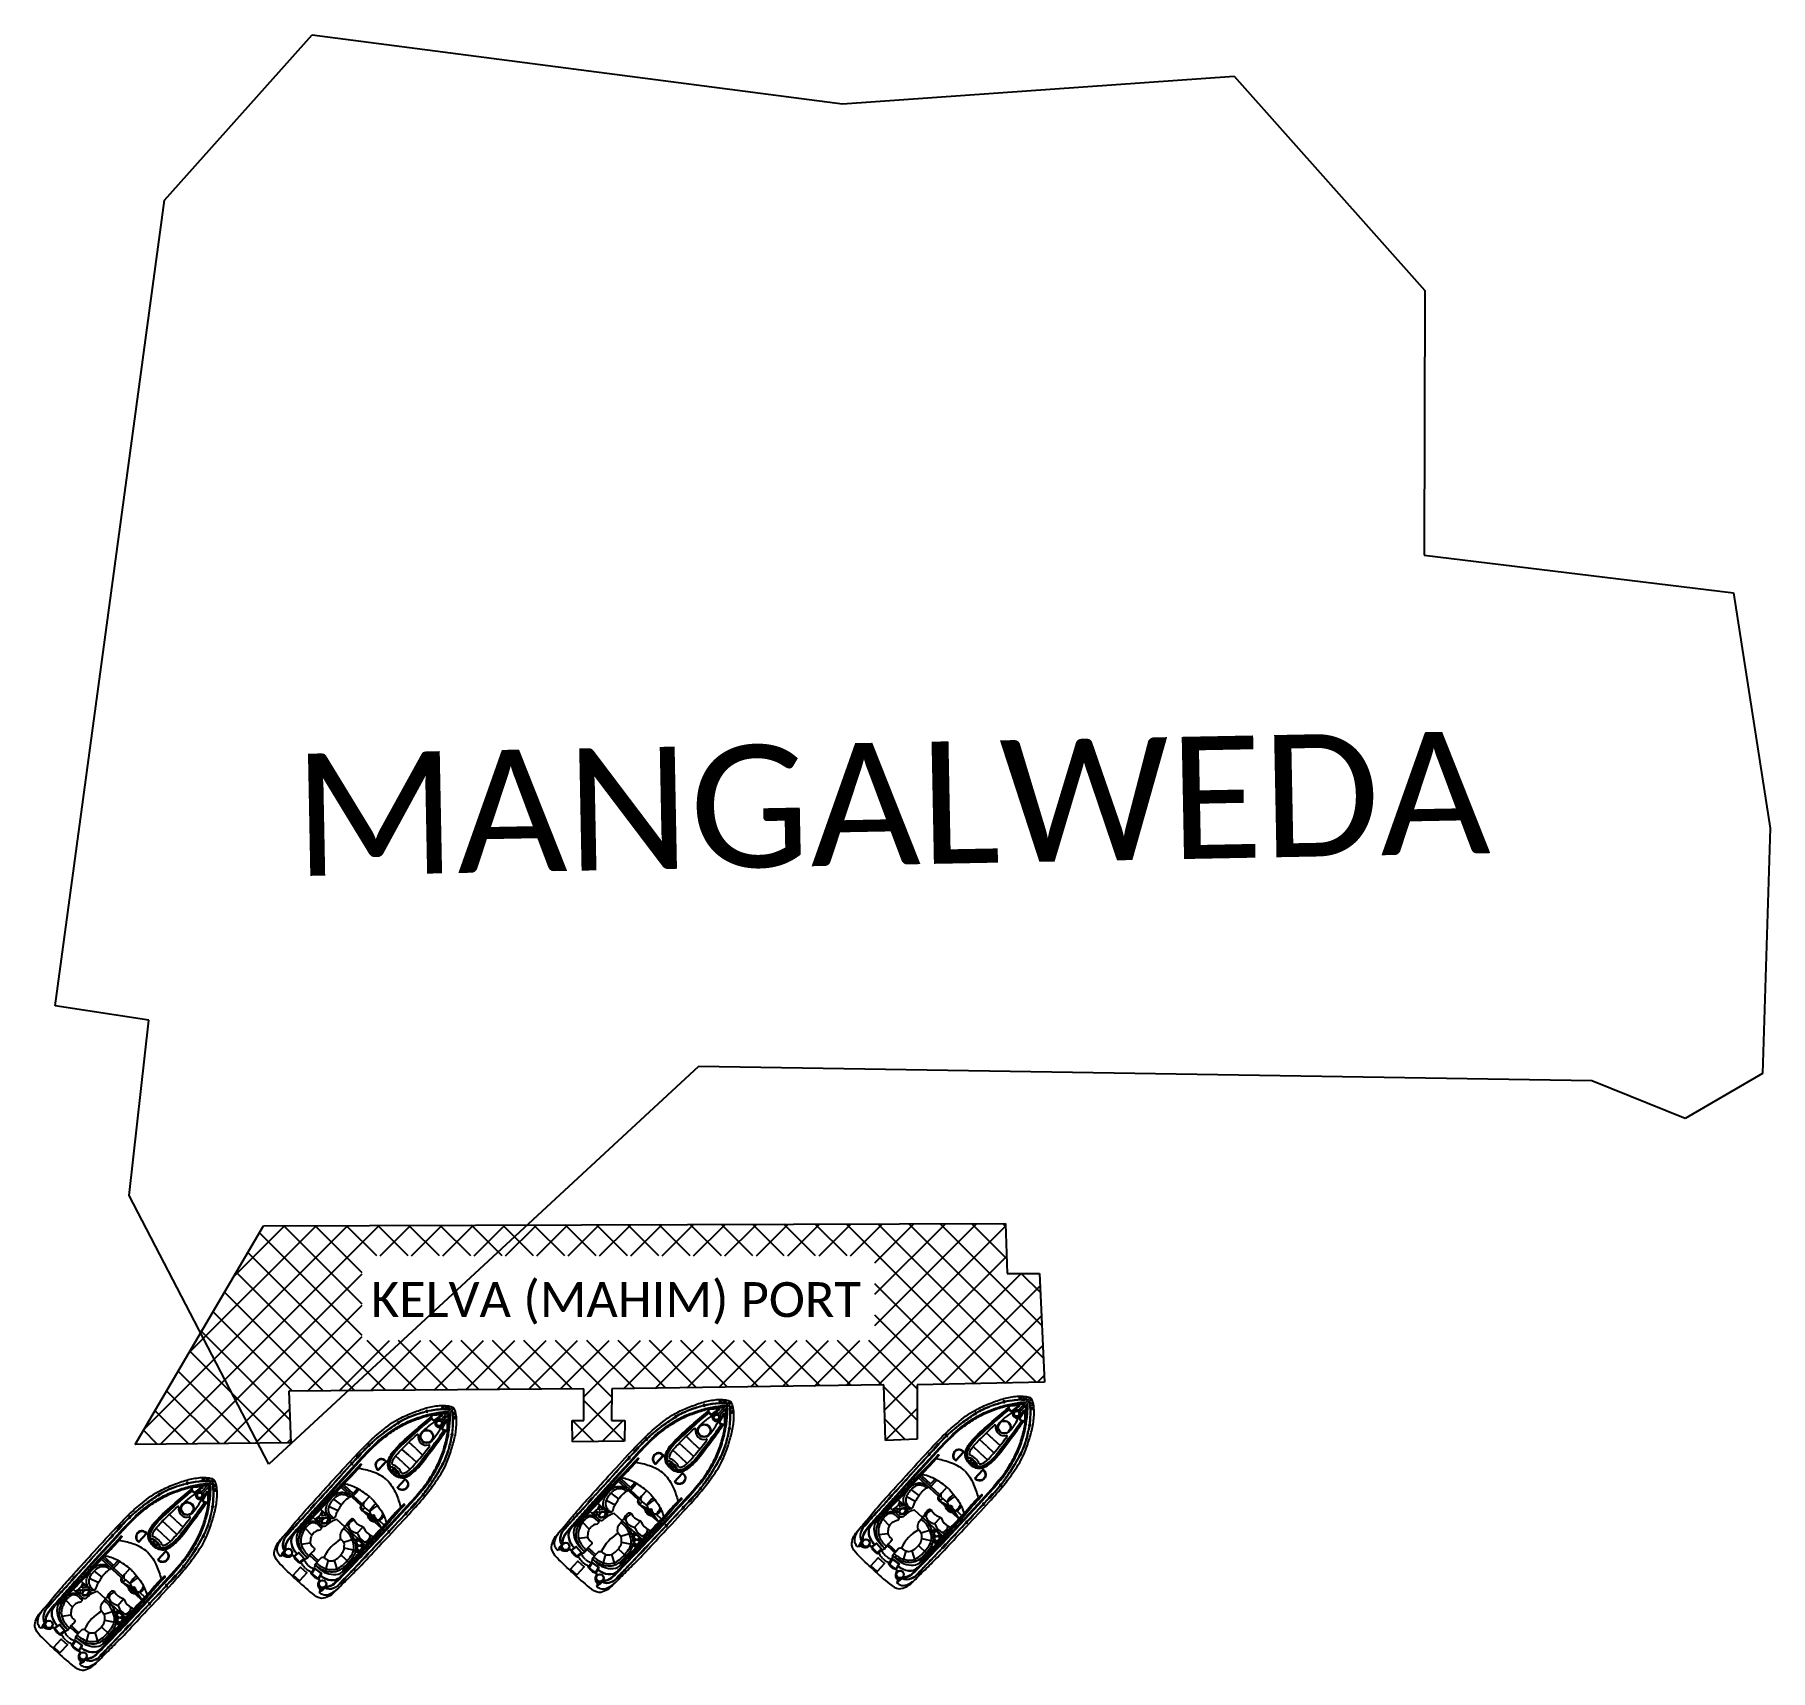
# Model space of a CAD drawing. Header units: metres. Extents: x 261896 to 262393, y 2168807 to 2169275.
import ezdxf

# ---------------------------------------------------------------- set-up
doc = ezdxf.new("R2010")
doc.units = ezdxf.units.M
for name, color, linetype in [('PORT', 5, 'Continuous'), ('PORT TEXT', 7, 'Continuous'), ('village', 3, 'Continuous'), ('VILLAGE NAME', 250, 'Continuous')]:
    doc.layers.add(name, color=color, linetype=linetype)
doc.styles.get("Standard").update_dxf_attribs({"font": 'calibri.ttf'})

msp = doc.modelspace()

# ---------------------------------------------------------------- texts
at = {"layer": 'PORT TEXT'}
msp.add_text('KELVA (MAHIM) PORT', height=10, dxfattribs=at).set_placement((261992.34, 2168907.91))
at = {"layer": 'VILLAGE NAME'}
msp.add_text('MANGALWEDA', height=35, rotation=1.1028, dxfattribs=at).set_placement((261970.55, 2169034.18))

# ---------------------------------------------------------------- linework, layer by layer
at = {"color": 3}
msp.add_line((262127.41, 2169255.37), (262239.56, 2169263.3), dxfattribs=at)
at = {"color": 32, "true_color": 0xcd6928}
for p, q in [((262084.59, 2168871.93), (262082.61, 2168873.75)), ((262170.57, 2168872.92), (262168.59, 2168874.75)), ((262003.32, 2168868.22), (262001.25, 2168870.12)), ((262005.17, 2168870.22), (262003.19, 2168872.05)), ((262005.17, 2168870.22), (262007.15, 2168868.4)), ((262080.89, 2168867.92), (262078.82, 2168869.83)), ((262082.74, 2168869.92), (262080.67, 2168871.83)), ((262082.74, 2168869.92), (262084.8, 2168868.02)), ((262084.59, 2168871.93), (262086.56, 2168870.1)), ((262166.87, 2168868.91), (262164.8, 2168870.82)), ((262168.72, 2168870.92), (262166.65, 2168872.82)), ((262166.87, 2168868.91), (262168.94, 2168867)), ((262168.72, 2168870.92), (262170.79, 2168869.01)), ((262170.57, 2168872.92), (262172.55, 2168871.1)), ((262001.47, 2168866.21), (261999.4, 2168868.12)), ((262001.47, 2168866.21), (262003.54, 2168864.3)), ((262003.32, 2168868.22), (262005.39, 2168866.31)), ((262080.89, 2168867.92), (262082.96, 2168866)), ((261986.95, 2168856.28), (261983.78, 2168859.2)), ((261987.3, 2168856.66), (261984.13, 2168859.58)), ((262066.37, 2168857.98), (262063.2, 2168860.9)), ((262066.72, 2168858.36), (262063.55, 2168861.28)), ((262152.35, 2168858.98), (262149.18, 2168861.9)), ((262152.7, 2168859.36), (262149.53, 2168862.28)), ((261980.31, 2168853.77), (261982.92, 2168852.47)), ((261981.62, 2168855.78), (261983.9, 2168854.08)), ((262059.72, 2168855.47), (262062.34, 2168854.17)), ((262061.04, 2168857.49), (262063.31, 2168855.78)), ((262070.03, 2168854.97), (262069.31, 2168854.18)), ((262069.31, 2168854.18), (262070.93, 2168852.68)), ((262069.31, 2168854.18), (262071.4, 2168853.13)), ((262145.71, 2168856.47), (262148.32, 2168855.17)), ((262147.02, 2168858.48), (262149.29, 2168856.78)), ((262156.01, 2168855.96), (262155.29, 2168855.18)), ((262155.29, 2168855.18), (262156.92, 2168853.68)), ((262155.29, 2168855.18), (262157.38, 2168854.13)), ((261934.74, 2168847.59), (261932.68, 2168849.49)), ((261936.59, 2168849.59), (261934.61, 2168851.42)), ((261936.59, 2168849.59), (261938.57, 2168847.77)), ((261990.61, 2168853.27), (261989.89, 2168852.48)), ((261989.89, 2168852.48), (261991.52, 2168850.98)), ((261989.89, 2168852.48), (261991.99, 2168851.43)), ((261992.58, 2168850.51), (261991.71, 2168850.88)), ((261992.52, 2168850.37), (261991.75, 2168850.69)), ((261991.89, 2168850.64), (261993.04, 2168849.57)), ((261992.73, 2168850.18), (261993.13, 2168849.41)), ((261992.86, 2168850.25), (261993.31, 2168849.39)), ((261993.41, 2168849.23), (261995.37, 2168847.43)), ((261993.81, 2168849.86), (261995.37, 2168847.43)), ((262052.96, 2168849.13), (262054.86, 2168847.16)), ((262064.91, 2168849.01), (262070.19, 2168844.15)), ((262067.82, 2168847.67), (262069.53, 2168849.52)), ((262072, 2168852.21), (262071.12, 2168852.58)), ((262071.94, 2168852.07), (262071.17, 2168852.4)), ((262071.31, 2168852.34), (262072.46, 2168851.28)), ((262072.14, 2168851.88), (262072.54, 2168851.11)), ((262072.28, 2168851.95), (262072.73, 2168851.09)), ((262072.83, 2168850.93), (262074.78, 2168849.13)), ((262073.23, 2168851.57), (262074.78, 2168849.13)), ((262138.94, 2168850.12), (262140.84, 2168848.16)), ((262150.9, 2168850.01), (262156.17, 2168845.15)), ((262153.8, 2168848.66), (262155.51, 2168850.52)), ((262157.98, 2168853.21), (262157.11, 2168853.58)), ((262157.92, 2168853.07), (262157.15, 2168853.39)), ((262157.29, 2168853.33), (262158.44, 2168852.27)), ((262158.13, 2168852.88), (262158.52, 2168852.11)), ((262158.26, 2168852.95), (262158.71, 2168852.09)), ((262158.81, 2168851.93), (262160.76, 2168850.13)), ((262159.21, 2168852.56), (262160.76, 2168850.13)), ((261932.9, 2168845.58), (261930.82, 2168847.49)), ((261932.9, 2168845.58), (261934.97, 2168843.67)), ((261934.74, 2168847.59), (261936.81, 2168845.68)), ((261973.54, 2168847.42), (261975.44, 2168845.46)), ((261984.49, 2168843.45), (261987.52, 2168844.37)), ((261985.5, 2168847.31), (261990.77, 2168842.45)), ((261988.4, 2168845.97), (261990.11, 2168847.82)), ((262051.81, 2168844.59), (262054.41, 2168844.91)), ((262063.91, 2168845.15), (262066.94, 2168846.08)), ((262137.79, 2168845.59), (262140.4, 2168845.91)), ((262149.89, 2168846.15), (262152.92, 2168847.07)), ((262150.11, 2168844.47), (262153.43, 2168843.73)), ((261918.72, 2168836.03), (261915.56, 2168838.95)), ((261967.71, 2168840.11), (261967.64, 2168840.09)), ((261972.39, 2168842.89), (261975, 2168843.21)), ((261974.78, 2168839.75), (261976.02, 2168838.61)), ((261975.1, 2168840.16), (261976.37, 2168838.99)), ((261977.32, 2168838.12), (261976.37, 2168838.99)), ((261983.74, 2168839.79), (261986.01, 2168837.73)), ((261984.71, 2168841.77), (261988.03, 2168841.03)), ((262047.13, 2168841.82), (262047.06, 2168841.79)), ((262054.2, 2168841.45), (262055.44, 2168840.31)), ((262054.52, 2168841.86), (262055.79, 2168840.69)), ((262056.38, 2168839.43), (262055.44, 2168840.31)), ((262056.73, 2168839.82), (262055.79, 2168840.69)), ((262059.54, 2168839.96), (262058.71, 2168836.97)), ((262061.23, 2168839.93), (262062.23, 2168836.92)), ((262063.16, 2168841.49), (262065.42, 2168839.43)), ((262064.13, 2168843.47), (262067.45, 2168842.74)), ((262133.11, 2168842.81), (262133.04, 2168842.79)), ((262140.18, 2168842.45), (262141.42, 2168841.3)), ((262140.5, 2168842.86), (262141.77, 2168841.69)), ((262142.37, 2168840.43), (262141.42, 2168841.3)), ((262142.72, 2168840.81), (262141.77, 2168841.69)), ((262145.53, 2168840.95), (262144.69, 2168837.96)), ((262147.22, 2168840.92), (262148.21, 2168837.92)), ((262149.14, 2168842.48), (262151.41, 2168840.42)), ((261913.05, 2168835.15), (261915.32, 2168833.45)), ((261918.38, 2168835.65), (261915.21, 2168838.57)), ((261976.97, 2168837.73), (261976.02, 2168838.61)), ((261980.13, 2168838.26), (261979.29, 2168835.26)), ((261981.82, 2168838.23), (261982.81, 2168835.22)), ((261911.73, 2168833.14), (261914.35, 2168831.84)), ((261922.04, 2168832.63), (261921.31, 2168831.85)), ((261921.31, 2168831.85), (261922.94, 2168830.35)), ((261921.31, 2168831.85), (261923.41, 2168830.8)), ((261924, 2168829.88), (261923.13, 2168830.25)), ((261923.94, 2168829.74), (261923.17, 2168830.06)), ((261923.31, 2168830), (261924.47, 2168828.94)), ((261924.15, 2168829.55), (261924.55, 2168828.78)), ((261924.29, 2168829.62), (261924.73, 2168828.76)), ((261925.24, 2168829.23), (261926.79, 2168826.8)), ((261978.2, 2168830.45), (261978.17, 2168830.37)), ((262057.61, 2168832.15), (262057.59, 2168832.08)), ((262143.59, 2168833.15), (262143.57, 2168833.07)), ((261904.97, 2168826.79), (261906.87, 2168824.83)), ((261916.92, 2168826.68), (261922.2, 2168821.82)), ((261919.83, 2168825.34), (261921.54, 2168827.19)), ((261924.84, 2168828.6), (261926.79, 2168826.8)), ((261899.13, 2168819.48), (261899.06, 2168819.46)), ((261903.81, 2168822.26), (261906.42, 2168822.58)), ((261906.2, 2168819.12), (261907.44, 2168817.98)), ((261906.53, 2168819.53), (261907.79, 2168818.36)), ((261915.17, 2168819.15), (261917.43, 2168817.09)), ((261915.91, 2168822.82), (261918.94, 2168823.74)), ((261916.14, 2168821.14), (261919.45, 2168820.4)), ((261908.39, 2168817.1), (261907.44, 2168817.98)), ((261908.74, 2168817.48), (261907.79, 2168818.36)), ((261911.55, 2168817.62), (261910.72, 2168814.63)), ((261913.24, 2168817.59), (261914.24, 2168814.59)), ((261909.62, 2168809.82), (261909.6, 2168809.74))]:
    msp.add_line(p, q, dxfattribs=at)
for points in [[(262050.18, 2168834.61, -0.01736), (262045.66, 2168838.98, -0.12634), (262044.06, 2168841.61, -0.172899), (262045.56, 2168845.43, -0.013884), (262047.77, 2168848.02, -0.008973), (262050.9, 2168851.75, -0.01509), (262054.56, 2168855.95, 0.002245), (262060.34, 2168862.3, -0.003342), (262066.78, 2168869.31, -0.016984), (262071.25, 2168873.87, -0.024546), (262074.88, 2168877.03, -0.067942), (262079.98, 2168880.52, -0.033948), (262083.88, 2168882.26, -0.022001), (262087.62, 2168883.57, -0.042872), (262091.46, 2168884.25, -0.059514), (262093.71, 2168884.2, -0.046364), (262094.79, 2168883.97, -0.104882), (262095.4, 2168883.65, -0.104882)], [(262050.18, 2168834.61, 0.01736), (262054.9, 2168830.46, 0.12634), (262057.66, 2168829.08, 0.172899), (262061.34, 2168830.88, 0.013884), (262063.74, 2168833.29, 0.008973), (262067.21, 2168836.72, 0.01509), (262071.09, 2168840.71, -0.002245), (262076.95, 2168846.98, 0.003342), (262083.43, 2168853.97, 0.016984), (262087.61, 2168858.79, 0.024546), (262090.46, 2168862.67, 0.067942), (262093.52, 2168868.03, 0.033948), (262094.94, 2168872.06, 0.022001), (262095.94, 2168875.9, 0.042872), (262096.32, 2168879.77, 0.059514), (262096.08, 2168882.01, 0.046364), (262095.76, 2168883.08, 0.104882), (262095.4, 2168883.65, 0.104882)], [(262136.16, 2168835.61, -0.01736), (262131.65, 2168839.98, -0.12634), (262130.04, 2168842.61, -0.172899), (262131.54, 2168846.42, -0.013884), (262133.75, 2168849.02, -0.008973), (262136.88, 2168852.75, -0.01509), (262140.55, 2168856.94, 0.002245), (262146.32, 2168863.29, -0.003342), (262152.77, 2168870.31, -0.016984), (262157.23, 2168874.87, -0.024546), (262160.86, 2168878.03, -0.067942), (262165.96, 2168881.51, -0.033948), (262169.86, 2168883.25, -0.022001), (262173.61, 2168884.56, -0.042872), (262177.44, 2168885.25, -0.059514), (262179.69, 2168885.2, -0.046364), (262180.78, 2168884.96, -0.104882), (262181.38, 2168884.65, -0.104882)], [(262136.16, 2168835.61, 0.01736), (262140.89, 2168831.46, 0.12634), (262143.64, 2168830.07, 0.172899), (262147.32, 2168831.87, 0.013884), (262149.73, 2168834.29, 0.008973), (262153.19, 2168837.71, 0.01509), (262157.07, 2168841.7, -0.002245), (262162.93, 2168847.97, 0.003342), (262169.41, 2168854.97, 0.016984), (262173.59, 2168859.78, 0.024546), (262176.44, 2168863.66, 0.067942), (262179.5, 2168869.03, 0.033948), (262180.92, 2168873.06, 0.022001), (262181.93, 2168876.89, 0.042872), (262182.3, 2168880.77, 0.059514), (262182.06, 2168883.01, 0.046364), (262181.74, 2168884.07, 0.104882), (262181.38, 2168884.65, 0.104882)], [(262137.63, 2168852.52, 0.006425), (262141.14, 2168856.43, 0.002217), (262146.9, 2168862.77, -0.003368), (262153.37, 2168869.87, -0.024633), (262157.55, 2168874.24, -0.015037), (262160.6, 2168876.82, -0.025439), (262162.37, 2168878.18, -0.013843), (262166.22, 2168880.78, -0.040266), (262170.17, 2168882.61, -0.016729), (262174.07, 2168883.78, -0.029739), (262178.18, 2168884.33, 0.01525), (262180.13, 2168884.33, -0.132389), (262180.48, 2168884.27, -0.028442), (262180.61, 2168884.21, -0.028442)], [(262137.69, 2168852.47, 0.006424), (262141.19, 2168856.38, 0.002217), (262146.96, 2168862.72, -0.003368), (262153.43, 2168869.81, -0.024633), (262157.6, 2168874.18, -0.015038), (262160.65, 2168876.76, -0.025461), (262162.42, 2168878.12, -0.013839), (262166.26, 2168880.72, -0.040238), (262170.2, 2168882.54, -0.016715), (262174.08, 2168883.7, -0.029693), (262178.18, 2168884.25, 0.015234), (262180.13, 2168884.25, -0.134036), (262180.44, 2168884.2, -0.024879), (262180.55, 2168884.15, -0.024879)], [(262152.85, 2168838.49, -0.006424), (262156.46, 2168842.3, -0.002217), (262162.31, 2168848.56, 0.003368), (262168.86, 2168855.59, 0.024633), (262172.88, 2168860.1, 0.015038), (262175.2, 2168863.35, 0.025461), (262176.41, 2168865.22, 0.013839), (262178.69, 2168869.26, 0.040238), (262180.18, 2168873.33, 0.016715), (262181.03, 2168877.3, 0.029693), (262181.24, 2168881.43, -0.015234), (262181.09, 2168883.37, 0.134036), (262181, 2168883.68, 0.024879), (262180.95, 2168883.78, 0.024879)], [(262152.91, 2168838.44, -0.006425), (262156.52, 2168842.25, -0.002217), (262162.37, 2168848.51, 0.003368), (262168.92, 2168855.53, 0.024633), (262172.94, 2168860.05, 0.015037), (262175.26, 2168863.31, 0.025439), (262176.48, 2168865.18, 0.013843), (262178.76, 2168869.23, 0.040266), (262180.26, 2168873.31, 0.016729), (262181.11, 2168877.29, 0.029739), (262181.32, 2168881.43, -0.01525), (262181.16, 2168883.37, 0.132389), (262181.07, 2168883.72, 0.028442), (262181, 2168883.84, 0.028442)], [(262158.49, 2168873.84, -0.031596), (262161.14, 2168876.18, -0.004928), (262163.03, 2168877.58, -0.02844), (262166.5, 2168879.75, -0.042875), (262170.27, 2168881.42, -0.035347), (262174.19, 2168882.68, -0.024093), (262177.95, 2168883.41, -0.079837), (262179.99, 2168883.54)], [(261970.77, 2168832.91, -0.01736), (261966.25, 2168837.28, -0.12634), (261964.64, 2168839.91, -0.172899), (261966.14, 2168843.73, -0.013884), (261968.35, 2168846.32, -0.008973), (261971.48, 2168850.05, -0.01509), (261975.15, 2168854.24, 0.002245), (261980.92, 2168860.59, -0.003342), (261987.37, 2168867.61, -0.016984), (261991.83, 2168872.17, -0.024546), (261995.46, 2168875.33, -0.067942), (262000.57, 2168878.81, -0.033948), (262004.46, 2168880.56, -0.022001), (262008.21, 2168881.87, -0.042872), (262012.04, 2168882.55, -0.059514), (262014.29, 2168882.5, -0.046364), (262015.38, 2168882.26, -0.104882), (262015.98, 2168881.95, -0.104882)], [(261970.77, 2168832.91, 0.01736), (261975.49, 2168828.76, 0.12634), (261978.24, 2168827.38, 0.172899), (261981.92, 2168829.18, 0.013884), (261984.33, 2168831.59, 0.008973), (261987.79, 2168835.02, 0.01509), (261991.67, 2168839.01, -0.002245), (261997.54, 2168845.28, 0.003342), (262004.01, 2168852.27, 0.016984), (262008.19, 2168857.09, 0.024546), (262011.04, 2168860.97, 0.067942), (262014.1, 2168866.33, 0.033948), (262015.52, 2168870.36, 0.022001), (262016.53, 2168874.2, 0.042872), (262016.9, 2168878.07, 0.059514), (262016.67, 2168880.31, 0.046364), (262016.34, 2168881.38, 0.104882), (262015.98, 2168881.95, 0.104882)], [(261972.23, 2168849.82, 0.006425), (261975.74, 2168853.73, 0.002217), (261981.5, 2168860.07, -0.003368), (261987.97, 2168867.17, -0.024633), (261992.15, 2168871.54, -0.015037), (261995.2, 2168874.13, -0.025439), (261996.97, 2168875.49, -0.013843), (262000.82, 2168878.09, -0.040266), (262004.77, 2168879.91, -0.016729), (262008.67, 2168881.08, -0.029739), (262012.78, 2168881.63, 0.01525), (262014.73, 2168881.63, -0.132389), (262015.08, 2168881.57, -0.028442), (262015.21, 2168881.51, -0.028442)], [(261972.29, 2168849.77, 0.006424), (261975.8, 2168853.68, 0.002217), (261981.56, 2168860.02, -0.003368), (261988.03, 2168867.12, -0.024633), (261992.2, 2168871.49, -0.015038), (261995.25, 2168874.07, -0.025461), (261997.02, 2168875.42, -0.013839), (262000.86, 2168878.02, -0.040238), (262004.8, 2168879.84, -0.016715), (262008.68, 2168881.01, -0.029693), (262012.78, 2168881.55, 0.015234), (262014.73, 2168881.56, -0.134036), (262015.05, 2168881.5, -0.024879), (262015.15, 2168881.45, -0.024879)], [(261987.45, 2168835.79, -0.006424), (261991.06, 2168839.61, -0.002217), (261996.91, 2168845.87, 0.003368), (262003.46, 2168852.89, 0.024633), (262007.48, 2168857.4, 0.015038), (262009.8, 2168860.65, 0.025461), (262011.01, 2168862.52, 0.013839), (262013.29, 2168866.56, 0.040238), (262014.78, 2168870.63, 0.016715), (262015.63, 2168874.6, 0.029693), (262015.84, 2168878.73, -0.015234), (262015.69, 2168880.67, 0.134036), (262015.61, 2168880.98, 0.024879), (262015.55, 2168881.09, 0.024879)], [(261987.51, 2168835.74, -0.006425), (261991.12, 2168839.55, -0.002217), (261996.97, 2168845.81, 0.003368), (262003.52, 2168852.84, 0.024633), (262007.54, 2168857.36, 0.015037), (262009.87, 2168860.61, 0.025439), (262011.08, 2168862.48, 0.013843), (262013.36, 2168866.53, 0.040266), (262014.86, 2168870.61, 0.016729), (262015.71, 2168874.59, 0.029739), (262015.92, 2168878.73, -0.01525), (262015.77, 2168880.68, 0.132389), (262015.67, 2168881.02, 0.028442), (262015.6, 2168881.14, 0.028442)], [(261993.09, 2168871.14, -0.031596), (261995.74, 2168873.48, -0.004928), (261997.63, 2168874.88, -0.02844), (262001.11, 2168877.05, -0.042875), (262004.87, 2168878.73, -0.035347), (262008.79, 2168879.99, -0.024093), (262012.55, 2168880.71, -0.079837), (262014.59, 2168880.84)], [(261993.15, 2168871.08, -0.031592), (261995.79, 2168873.42, -0.004926), (261997.67, 2168874.82, -0.028436), (262001.14, 2168876.99, -0.042895), (262004.9, 2168878.65, -0.035363), (262008.81, 2168879.91, -0.024111), (262012.56, 2168880.64, -0.077658), (262014.52, 2168880.77, -0.077658)], [(261993.2, 2168871.03, -0.031588), (261995.83, 2168873.36, -0.004924), (261997.72, 2168874.76, -0.028433), (262001.18, 2168876.92, -0.042917), (262004.93, 2168878.58, -0.035379), (262008.83, 2168879.84, -0.02413), (262012.57, 2168880.56, -0.075408), (262014.46, 2168880.7, -0.075408)], [(261993.31, 2168870.92, -0.031581), (261995.93, 2168873.23, -0.00492), (261997.81, 2168874.63, -0.028426), (262001.25, 2168876.78, -0.042959), (262004.98, 2168878.44, -0.035411), (262008.86, 2168879.69, -0.028829), (262012.01, 2168880.3, -0.092336), (262013.97, 2168880.17, -0.080328)], [(262006.82, 2168858.46, 0.031581), (262008.92, 2168861.26, 0.00492), (262010.16, 2168863.24, 0.028426), (262012.02, 2168866.85, 0.042959), (262013.37, 2168870.7, 0.035411), (262014.3, 2168874.68, 0.028829), (262014.65, 2168877.86, 0.092336), (262014.37, 2168879.8, 0.080328)], [(262006.94, 2168858.36, 0.031588), (262009.05, 2168861.17, 0.004924), (262010.29, 2168863.17, 0.028433), (262012.16, 2168866.79, 0.042917), (262013.52, 2168870.66, 0.035379), (262014.45, 2168874.65, 0.02413), (262014.87, 2168878.44, 0.075408), (262014.85, 2168880.33, 0.075408)], [(262007, 2168858.31, 0.031592), (262009.11, 2168861.13, 0.004926), (262010.36, 2168863.13, 0.028436), (262012.23, 2168866.76, 0.042895), (262013.59, 2168870.64, 0.035363), (262014.53, 2168874.64, 0.024111), (262014.95, 2168878.44, 0.077658), (262014.92, 2168880.4, 0.077658)], [(262007.06, 2168858.26, 0.031596), (262009.18, 2168861.09, 0.004928), (262010.42, 2168863.09, 0.02844), (262012.3, 2168866.73, 0.042875), (262013.67, 2168870.62, 0.035347), (262014.61, 2168874.63, 0.024093), (262015.02, 2168878.43, 0.079837), (262014.99, 2168880.47)], [(262009.62, 2168878.81), (262010.05, 2168878.36, 0.382221), (262010.71, 2168878.24), (262012.64, 2168879.65, 0.786544), (262012.57, 2168880.07), (262010, 2168879.89, 0.616464), (262009.62, 2168878.81, 3.844907)], [(262051.65, 2168851.53, 0.006425), (262055.16, 2168855.43, 0.002217), (262060.92, 2168861.77, -0.003368), (262067.39, 2168868.87, -0.024633), (262071.57, 2168873.24, -0.015037), (262074.62, 2168875.83, -0.025439), (262076.39, 2168877.19, -0.013843), (262080.24, 2168879.79, -0.040266), (262084.19, 2168881.61, -0.016729), (262088.08, 2168882.78, -0.029739), (262092.19, 2168883.33, 0.01525), (262094.14, 2168883.34, -0.132389), (262094.49, 2168883.27, -0.028442), (262094.62, 2168883.21, -0.028442)], [(262051.7, 2168851.47, 0.006424), (262055.21, 2168855.38, 0.002217), (262060.98, 2168861.72, -0.003368), (262067.45, 2168868.82, -0.024633), (262071.62, 2168873.19, -0.015038), (262074.67, 2168875.77, -0.025461), (262076.43, 2168877.13, -0.013839), (262080.28, 2168879.72, -0.040238), (262084.21, 2168881.54, -0.016715), (262088.1, 2168882.71, -0.029693), (262092.2, 2168883.25, 0.015234), (262094.15, 2168883.26, -0.134036), (262094.46, 2168883.2, -0.024879), (262094.57, 2168883.15, -0.024879)], [(262066.87, 2168837.49, -0.006424), (262070.48, 2168841.31, -0.002217), (262076.33, 2168847.57, 0.003368), (262082.88, 2168854.59, 0.024633), (262086.89, 2168859.1, 0.015038), (262089.22, 2168862.36, 0.025461), (262090.43, 2168864.22, 0.013839), (262092.71, 2168868.27, 0.040238), (262094.2, 2168872.34, 0.016715), (262095.05, 2168876.3, 0.029693), (262095.26, 2168880.43, -0.015234), (262095.11, 2168882.38, 0.134036), (262095.02, 2168882.68, 0.024879), (262094.96, 2168882.79, 0.024879)], [(262066.92, 2168837.44, -0.006425), (262070.53, 2168841.26, -0.002217), (262076.38, 2168847.52, 0.003368), (262082.93, 2168854.54, 0.024633), (262086.95, 2168859.06, 0.015037), (262089.28, 2168862.31, 0.025439), (262090.49, 2168864.18, 0.013843), (262092.77, 2168868.23, 0.040266), (262094.27, 2168872.32, 0.016729), (262095.12, 2168876.29, 0.029739), (262095.33, 2168880.43, -0.01525), (262095.18, 2168882.38, 0.132389), (262095.09, 2168882.72, 0.028442), (262095.02, 2168882.84, 0.028442)], [(262072.51, 2168872.84, -0.031596), (262075.16, 2168875.18, -0.004928), (262077.05, 2168876.58, -0.02844), (262080.52, 2168878.75, -0.042875), (262084.29, 2168880.43, -0.035347), (262088.21, 2168881.69, -0.024093), (262091.96, 2168882.41, -0.079837), (262094.01, 2168882.54)], [(262072.56, 2168872.79, -0.031592), (262075.2, 2168875.12, -0.004926), (262077.09, 2168876.52, -0.028436), (262080.56, 2168878.69, -0.042895), (262084.32, 2168880.36, -0.035363), (262088.23, 2168881.61, -0.024111), (262091.98, 2168882.34, -0.077658), (262093.94, 2168882.47, -0.077658)], [(262072.62, 2168872.73, -0.031588), (262075.25, 2168875.06, -0.004924), (262077.13, 2168876.46, -0.028433), (262080.6, 2168878.62, -0.042917), (262084.34, 2168880.28, -0.035379), (262088.25, 2168881.54, -0.02413), (262091.99, 2168882.26, -0.075408), (262093.88, 2168882.4, -0.075408)], [(262072.73, 2168872.62, -0.031581), (262075.34, 2168874.94, -0.00492), (262077.22, 2168876.34, -0.028426), (262080.67, 2168878.49, -0.042959), (262084.4, 2168880.14, -0.035411), (262088.28, 2168881.39, -0.028829), (262091.43, 2168882, -0.092336), (262093.39, 2168881.87, -0.080328)], [(262086.24, 2168860.16, 0.031581), (262088.33, 2168862.96, 0.00492), (262089.58, 2168864.95, 0.028426), (262091.44, 2168868.56, 0.042959), (262092.79, 2168872.4, 0.035411), (262093.72, 2168876.38, 0.028829), (262094.07, 2168879.56, 0.092336), (262093.78, 2168881.5, 0.080328)], [(262086.36, 2168860.06, 0.031588), (262088.46, 2168862.88, 0.004924), (262089.71, 2168864.87, 0.028433), (262091.58, 2168868.49, 0.042917), (262092.94, 2168872.36, 0.035379), (262093.87, 2168876.35, 0.02413), (262094.29, 2168880.15, 0.075408), (262094.27, 2168882.03, 0.075408)], [(262086.42, 2168860.01, 0.031592), (262088.53, 2168862.83, 0.004926), (262089.77, 2168864.83, 0.028436), (262091.65, 2168868.46, 0.042895), (262093.01, 2168872.34, 0.035363), (262093.95, 2168876.34, 0.024111), (262094.36, 2168880.14, 0.077658), (262094.34, 2168882.11, 0.077658)], [(262086.48, 2168859.96, 0.031596), (262088.59, 2168862.79, 0.004928), (262089.84, 2168864.79, 0.02844), (262091.72, 2168868.43, 0.042875), (262093.08, 2168872.32, 0.035347), (262094.02, 2168876.33, 0.024093), (262094.44, 2168880.13, 0.079837), (262094.4, 2168882.18)], [(262089.04, 2168880.51), (262089.46, 2168880.06, 0.382221), (262090.13, 2168879.94), (262092.05, 2168881.35, 0.786544), (262091.99, 2168881.77), (262089.41, 2168881.59, 0.616464), (262089.04, 2168880.51, 3.844907)], [(262092.78, 2168877.06), (262092.3, 2168877.45, -0.382221), (262092.12, 2168878.1), (262093.37, 2168880.13, -0.786544), (262093.8, 2168880.1), (262093.82, 2168877.52, -0.616464), (262092.78, 2168877.06, -3.844907)], [(262158.54, 2168873.78, -0.031592), (262161.19, 2168876.11, -0.004926), (262163.07, 2168877.52, -0.028436), (262166.54, 2168879.68, -0.042895), (262170.3, 2168881.35, -0.035363), (262174.21, 2168882.61, -0.024111), (262177.96, 2168883.33, -0.077658), (262179.92, 2168883.47, -0.077658)], [(262158.6, 2168873.73, -0.031588), (262161.23, 2168876.05, -0.004924), (262163.12, 2168877.46, -0.028433), (262166.58, 2168879.62, -0.042917), (262170.33, 2168881.28, -0.035379), (262174.23, 2168882.54, -0.02413), (262177.97, 2168883.26, -0.075408), (262179.86, 2168883.39, -0.075408)], [(262158.71, 2168873.62, -0.031581), (262161.33, 2168875.93, -0.00492), (262163.21, 2168877.33, -0.028426), (262166.65, 2168879.48, -0.042959), (262170.38, 2168881.14, -0.035411), (262174.26, 2168882.39, -0.028829), (262177.41, 2168883, -0.092336), (262179.37, 2168882.86, -0.080328)], [(262172.22, 2168861.16, 0.031581), (262174.32, 2168863.96, 0.00492), (262175.56, 2168865.94, 0.028426), (262177.42, 2168869.55, 0.042959), (262178.77, 2168873.4, 0.035411), (262179.7, 2168877.37, 0.028829), (262180.05, 2168880.56, 0.092336), (262179.76, 2168882.5, 0.080328)], [(262172.34, 2168861.06, 0.031588), (262174.45, 2168863.87, 0.004924), (262175.69, 2168865.86, 0.028433), (262177.56, 2168869.49, 0.042917), (262178.92, 2168873.36, 0.035379), (262179.85, 2168877.35, 0.02413), (262180.27, 2168881.14, 0.075408), (262180.25, 2168883.03, 0.075408)], [(262172.4, 2168861.01, 0.031592), (262174.51, 2168863.83, 0.004926), (262175.76, 2168865.82, 0.028436), (262177.63, 2168869.46, 0.042895), (262178.99, 2168873.34, 0.035363), (262179.93, 2168877.34, 0.024111), (262180.35, 2168881.13, 0.077658), (262180.32, 2168883.1, 0.077658)], [(262172.46, 2168860.96, 0.031596), (262174.58, 2168863.79, 0.004928), (262175.82, 2168865.78, 0.02844), (262177.7, 2168869.43, 0.042875), (262179.07, 2168873.32, 0.035347), (262180, 2168877.32, 0.024093), (262180.42, 2168881.13, 0.079837), (262180.38, 2168883.17)], [(262175.02, 2168881.51), (262175.45, 2168881.06, 0.382221), (262176.11, 2168880.93), (262178.03, 2168882.34, 0.786544), (262177.97, 2168882.77), (262175.4, 2168882.58, 0.616464), (262175.02, 2168881.51, 3.844907)], [(262178.77, 2168878.06), (262178.28, 2168878.44, -0.382221), (262178.1, 2168879.09), (262179.35, 2168881.13, -0.786544), (262179.78, 2168881.1), (262179.81, 2168878.52, -0.616464), (262178.77, 2168878.06, -3.844907)], [(262013.37, 2168875.36), (262012.88, 2168875.75, -0.382221), (262012.7, 2168876.4), (262013.95, 2168878.43, -0.786544), (262014.38, 2168878.4), (262014.41, 2168875.82, -0.616464), (262013.37, 2168875.36, -3.844907)], [(262158.49, 2168873.84), (262156.88, 2168872.24), (262155.06, 2168870.35), (262152.18, 2168867.19), (262148.21, 2168862.88), (262141.91, 2168855.89, -0.002601), (262138.53, 2168852.06, 0.004411), (262135.65, 2168848.8, 0.013009), (262133.78, 2168846.47, 0.113396), (262133.11, 2168844.92, 0.146005), (262133.23, 2168843.89, 1.595219)], [(262158.54, 2168873.78), (262156.93, 2168872.19), (262155.11, 2168870.3), (262152.24, 2168867.14), (262148.26, 2168862.83), (262141.97, 2168855.84, -0.002601), (262138.59, 2168852.01, 0.004411), (262135.71, 2168848.75, 0.013003), (262133.84, 2168846.43, 0.113337), (262133.19, 2168844.9, 0.144821), (262133.3, 2168843.94, 0.138987)], [(262158.6, 2168873.73), (262156.99, 2168872.14), (262155.17, 2168870.25), (262152.3, 2168867.09), (262148.32, 2168862.78), (262142.02, 2168855.79, -0.002601), (262138.64, 2168851.96, 0.00441), (262135.77, 2168848.7, 0.012997), (262133.9, 2168846.38, 0.113276), (262133.26, 2168844.89, 0.142458), (262133.36, 2168843.98, 0.142458)], [(261993.09, 2168871.14), (261991.48, 2168869.55), (261989.66, 2168867.65), (261986.78, 2168864.5), (261982.81, 2168860.18), (261976.51, 2168853.19, -0.002601), (261973.13, 2168849.36, 0.004411), (261970.25, 2168846.11, 0.013009), (261968.38, 2168843.78, 0.113396), (261967.71, 2168842.22, 0.146005), (261967.83, 2168841.19, 1.595219)], [(261993.15, 2168871.08), (261991.53, 2168869.49), (261989.72, 2168867.6), (261986.84, 2168864.44), (261982.86, 2168860.13), (261976.57, 2168853.14, -0.002601), (261973.19, 2168849.31, 0.004411), (261970.31, 2168846.06, 0.013003), (261968.44, 2168843.73, 0.113337), (261967.79, 2168842.2, 0.144821), (261967.9, 2168841.24, 0.138987)], [(261993.2, 2168871.03), (261991.59, 2168869.44), (261989.77, 2168867.55), (261986.9, 2168864.39), (261982.92, 2168860.08), (261976.63, 2168853.09, -0.002601), (261973.24, 2168849.26, 0.00441), (261970.37, 2168846.01, 0.012997), (261968.5, 2168843.68, 0.113276), (261967.87, 2168842.19, 0.142458), (261967.96, 2168841.28, 0.142458)], [(261993.31, 2168870.92), (261991.7, 2168869.33), (261989.88, 2168867.44), (261987.01, 2168864.29), (261983.03, 2168859.98), (261976.74, 2168852.99, -0.002601), (261973.36, 2168849.16, 0.00441), (261970.49, 2168845.91, 0.002867), (261970.07, 2168845.4, 0.002867)], [(262072.51, 2168872.84), (262070.89, 2168871.25), (262069.08, 2168869.36), (262066.2, 2168866.2), (262062.22, 2168861.88), (262055.93, 2168854.89, -0.002601), (262052.55, 2168851.06, 0.004411), (262049.67, 2168847.81, 0.013009), (262047.8, 2168845.48, 0.113396), (262047.13, 2168843.92, 0.146005), (262047.25, 2168842.89, 1.595219)], [(262072.56, 2168872.78), (262070.95, 2168871.19), (262069.13, 2168869.3), (262066.26, 2168866.15), (262062.28, 2168861.83), (262055.98, 2168854.84, -0.002601), (262052.6, 2168851.01, 0.004411), (262049.73, 2168847.76, 0.013003), (262047.86, 2168845.43, 0.113337), (262047.21, 2168843.91, 0.144821), (262047.31, 2168842.94, 0.138987)], [(262072.62, 2168872.73), (262071, 2168871.14), (262069.19, 2168869.25), (262066.31, 2168866.09), (262062.34, 2168861.78), (262056.04, 2168854.79, -0.002601), (262052.66, 2168850.96, 0.00441), (262049.79, 2168847.71, 0.012997), (262047.92, 2168845.39, 0.113276), (262047.28, 2168843.89, 0.142458), (262047.38, 2168842.98, 0.142458)], [(262072.72, 2168872.62), (262071.11, 2168871.03), (262069.3, 2168869.15), (262066.43, 2168865.99), (262062.45, 2168861.68), (262056.16, 2168854.69, -0.002601), (262052.78, 2168850.86, 0.00441), (262049.9, 2168847.61, 0.002867), (262049.48, 2168847.11, 0.002867)], [(262073.91, 2168865.75), (262076.2, 2168868.23, 0.483063), (262073.51, 2168868.45, 0.50024), (262073.91, 2168865.75, 0.418424)], [(262158.71, 2168873.62), (262157.09, 2168872.03), (262155.28, 2168870.14), (262152.41, 2168866.99), (262148.43, 2168862.67), (262142.14, 2168855.69, -0.002601), (262138.76, 2168851.85, 0.00441), (262135.89, 2168848.6, 0.002867), (262135.46, 2168848.1, 0.002867)], [(262159.89, 2168866.74), (262162.18, 2168869.22, 0.483063), (262159.5, 2168869.45, 0.50024), (262159.89, 2168866.74, 0.418424)], [(261974.24, 2168838.85), (261973.22, 2168839.8, -0.202722), (261971.09, 2168844.53, -0.178768), (261971.96, 2168846.9, 0.010028), (261975.12, 2168850.48, -0.005356), (261980.41, 2168856.32, -0.016605), (261984.8, 2168860.93, 0.018921), (261989.34, 2168865.74, -0.925873), (261989.55, 2168865.59, -0.041202), (261988.84, 2168864.66, -0.024461), (261986.28, 2168861.86, 0.012888), (261981.36, 2168856.47, -0.019359), (261978.4, 2168853.38, 0.002375), (261974.98, 2168849.81, -0.006386), (261972.86, 2168847.48, -0.013656), (261972, 2168846.56, -0.862706), (261971.8, 2168846.71, 0.648089)], [(261971.87, 2168846.67, -0.016488), (261972.01, 2168846.85, 0.010023), (261975.17, 2168850.43, -0.005356), (261980.47, 2168856.27, -0.016607), (261984.85, 2168860.88, 0.018921), (261989.4, 2168865.69, 0.01143), (261989.4, 2168865.69, -0.913283), (261989.49, 2168865.63, -0.041174), (261988.78, 2168864.71, -0.024478), (261986.22, 2168861.92, 0.012889), (261981.3, 2168856.52, -0.019362), (261978.35, 2168853.43, 0.002377), (261974.92, 2168849.86, -0.006391), (261972.8, 2168847.53, -0.013664), (261971.94, 2168846.62, 0.000701), (261971.94, 2168846.62, -0.819976), (261971.87, 2168846.67, -0.819976)], [(261996.93, 2168861.29, 0.096403), (261992.69, 2168863.58, 0.040538), (261988.78, 2168864.58, 1.92312)], [(261994.49, 2168864.04), (261996.78, 2168866.53, 0.483063), (261994.1, 2168866.75, 0.50024), (261994.49, 2168864.04, 0.418424)], [(262053.66, 2168840.56), (262052.64, 2168841.5, -0.202722), (262050.51, 2168846.24, -0.178768), (262051.37, 2168848.6, 0.010028), (262054.53, 2168852.18, -0.005356), (262059.83, 2168858.02, -0.016605), (262064.22, 2168862.64, 0.018921), (262068.76, 2168867.44, -0.925873), (262068.97, 2168867.3, -0.041202), (262068.26, 2168866.36, -0.024461), (262065.69, 2168863.57, 0.012888), (262060.77, 2168858.17, -0.019359), (262057.82, 2168855.08, 0.002375), (262054.39, 2168851.51, -0.006386), (262052.28, 2168849.18, -0.013656), (262051.41, 2168848.27, -0.862706), (262051.22, 2168848.41, 0.648089)], [(262051.28, 2168848.37, -0.016488), (262051.43, 2168848.55, 0.010023), (262054.59, 2168852.13, -0.005356), (262059.88, 2168857.97, -0.016607), (262064.27, 2168862.58, 0.018921), (262068.81, 2168867.39, 0.01143), (262068.82, 2168867.39, -0.913283), (262068.91, 2168867.34, -0.041174), (262068.2, 2168866.41, -0.024478), (262065.64, 2168863.62, 0.012889), (262060.72, 2168858.22, -0.019362), (262057.76, 2168855.14, 0.002377), (262054.34, 2168851.57, -0.006391), (262052.22, 2168849.24, -0.013664), (262051.36, 2168848.32, 0.000701), (262051.36, 2168848.32, -0.819976), (262051.28, 2168848.37, -0.819976)], [(262076.35, 2168862.99, 0.096403), (262072.11, 2168865.28, 0.040538), (262068.2, 2168866.28, 1.92312)], [(262139.64, 2168841.55), (262138.62, 2168842.5, -0.202722), (262136.49, 2168847.23, -0.178768), (262137.36, 2168849.6, 0.010028), (262140.52, 2168853.18, -0.005356), (262145.81, 2168859.01, -0.016605), (262150.2, 2168863.63, 0.018921), (262154.74, 2168868.44, -0.925873), (262154.95, 2168868.29, -0.041202), (262154.24, 2168867.35, -0.024461), (262151.67, 2168864.56, 0.012888), (262146.76, 2168859.16, -0.019359), (262143.8, 2168856.08, 0.002375), (262140.38, 2168852.51, -0.006386), (262138.26, 2168850.18, -0.013656), (262137.39, 2168849.26, -0.862706), (262137.2, 2168849.41, 0.648089)], [(262137.27, 2168849.37, -0.016488), (262137.41, 2168849.55, 0.010023), (262140.57, 2168853.13, -0.005356), (262145.86, 2168858.96, -0.016607), (262150.25, 2168863.58, 0.018921), (262154.8, 2168868.39, 0.01143), (262154.8, 2168868.39, -0.913283), (262154.89, 2168868.33, -0.041174), (262154.18, 2168867.4, -0.024478), (262151.62, 2168864.62, 0.012889), (262146.7, 2168859.21, -0.019362), (262143.75, 2168856.13, 0.002377), (262140.32, 2168852.56, -0.006391), (262138.2, 2168850.23, -0.013664), (262137.34, 2168849.32, 0.000701), (262137.34, 2168849.32, -0.819976), (262137.27, 2168849.37, -0.819976)], [(262162.33, 2168863.99, 0.096403), (262158.09, 2168866.28, 0.040538), (262154.18, 2168867.28, 1.92312)], [(262162.33, 2168863.99, -0.096403), (262164.96, 2168859.95, -0.040538), (262166.27, 2168856.13, -1.92312)], [(262165.27, 2168861.78), (262167.56, 2168864.26, -0.483063), (262168, 2168861.61, -0.50024), (262165.27, 2168861.78, -0.418424)], [(261902.19, 2168812.28, -0.01736), (261897.67, 2168816.65, -0.12634), (261896.07, 2168819.28, -0.172899), (261897.56, 2168823.09, -0.013884), (261899.78, 2168825.69, -0.008973), (261902.91, 2168829.42, -0.01509), (261906.57, 2168833.61, 0.002245), (261912.35, 2168839.96, -0.003342), (261918.79, 2168846.98, -0.016984), (261923.25, 2168851.54, -0.024546), (261926.89, 2168854.7, -0.067942), (261931.99, 2168858.18, -0.033948), (261935.89, 2168859.92, -0.022001), (261939.63, 2168861.24, -0.042872), (261943.46, 2168861.92, -0.059514), (261945.71, 2168861.87, -0.046364), (261946.8, 2168861.63, -0.104882), (261947.4, 2168861.32, -0.104882)], [(261902.19, 2168812.28, 0.01736), (261906.91, 2168808.13, 0.12634), (261909.66, 2168806.74, 0.172899), (261913.35, 2168808.54, 0.013884), (261915.75, 2168810.96, 0.008973), (261919.21, 2168814.38, 0.01509), (261923.1, 2168818.37, -0.002245), (261928.96, 2168824.64, 0.003342), (261935.43, 2168831.64, 0.016984), (261939.62, 2168836.46, 0.024546), (261942.47, 2168840.33, 0.067942), (261945.53, 2168845.7, 0.033948), (261946.95, 2168849.73, 0.022001), (261947.95, 2168853.56, 0.042872), (261948.32, 2168857.44, 0.059514), (261948.09, 2168859.68, 0.046364), (261947.77, 2168860.74, 0.104882), (261947.4, 2168861.32, 0.104882)], [(261903.66, 2168829.19, 0.006425), (261907.16, 2168833.1, 0.002217), (261912.93, 2168839.44, -0.003368), (261919.4, 2168846.54, -0.024633), (261923.57, 2168850.91, -0.015037), (261926.63, 2168853.49, -0.025439), (261928.4, 2168854.85, -0.013843), (261932.25, 2168857.46, -0.040266), (261936.2, 2168859.28, -0.016729), (261940.09, 2168860.45, -0.029739), (261944.2, 2168861, 0.01525), (261946.15, 2168861, -0.132389), (261946.5, 2168860.94, -0.028442), (261946.63, 2168860.88, -0.028442)], [(261903.71, 2168829.14, 0.006424), (261907.22, 2168833.05, 0.002217), (261912.99, 2168839.39, -0.003368), (261919.45, 2168846.48, -0.024633), (261923.63, 2168850.85, -0.015038), (261926.68, 2168853.44, -0.025461), (261928.44, 2168854.79, -0.013839), (261932.29, 2168857.39, -0.040238), (261936.22, 2168859.21, -0.016715), (261940.11, 2168860.37, -0.029693), (261944.2, 2168860.92, 0.015234), (261946.16, 2168860.93, -0.134036), (261946.47, 2168860.87, -0.024879), (261946.58, 2168860.82, -0.024879)], [(261918.87, 2168815.16, -0.006424), (261922.49, 2168818.98, -0.002217), (261928.34, 2168825.23, 0.003368), (261934.89, 2168832.26, 0.024633), (261938.9, 2168836.77, 0.015038), (261941.23, 2168840.02, 0.025461), (261942.44, 2168841.89, 0.013839), (261944.71, 2168845.93, 0.040238), (261946.21, 2168850, 0.016715), (261947.05, 2168853.97, 0.029693), (261947.27, 2168858.1, -0.015234), (261947.11, 2168860.04, 0.134036), (261947.03, 2168860.35, 0.024879), (261946.97, 2168860.45, 0.024879)], [(261918.93, 2168815.11, -0.006425), (261922.54, 2168818.92, -0.002217), (261928.39, 2168825.18, 0.003368), (261934.94, 2168832.2, 0.024633), (261938.96, 2168836.72, 0.015037), (261941.29, 2168839.98, 0.025439), (261942.5, 2168841.85, 0.013843), (261944.78, 2168845.9, 0.040266), (261946.28, 2168849.98, 0.016729), (261947.13, 2168853.96, 0.029739), (261947.34, 2168858.1, -0.01525), (261947.19, 2168860.04, 0.132389), (261947.1, 2168860.39, 0.028442), (261947.03, 2168860.51, 0.028442)], [(261924.52, 2168850.51, -0.031596), (261927.16, 2168852.85, -0.004928), (261929.05, 2168854.25, -0.02844), (261932.53, 2168856.42, -0.042875), (261936.3, 2168858.09, -0.035347), (261940.22, 2168859.36, -0.024093), (261943.97, 2168860.08, -0.079837), (261946.01, 2168860.21)], [(261924.57, 2168850.45, -0.031592), (261927.21, 2168852.79, -0.004926), (261929.1, 2168854.19, -0.028436), (261932.57, 2168856.35, -0.042895), (261936.33, 2168858.02, -0.035363), (261940.23, 2168859.28, -0.024111), (261943.98, 2168860, -0.077658), (261945.95, 2168860.14, -0.077658)], [(261924.62, 2168850.4, -0.031588), (261927.26, 2168852.72, -0.004924), (261929.14, 2168854.13, -0.028433), (261932.6, 2168856.29, -0.042917), (261936.35, 2168857.95, -0.035379), (261940.25, 2168859.21, -0.02413), (261944, 2168859.93, -0.075408), (261945.88, 2168860.07, -0.075408)], [(261924.73, 2168850.29, -0.031581), (261927.35, 2168852.6, -0.00492), (261929.23, 2168854, -0.028426), (261932.68, 2168856.15, -0.042959), (261936.41, 2168857.81, -0.035411), (261940.29, 2168859.06, -0.028829), (261943.43, 2168859.67, -0.092336), (261945.39, 2168859.54, -0.080328)], [(261938.25, 2168837.83, 0.031581), (261940.34, 2168840.63, 0.00492), (261941.58, 2168842.61, 0.028426), (261943.45, 2168846.22, 0.042959), (261944.8, 2168850.07, 0.035411), (261945.73, 2168854.04, 0.028829), (261946.08, 2168857.23, 0.092336), (261945.79, 2168859.17, 0.080328)], [(261938.37, 2168837.73, 0.031588), (261940.47, 2168840.54, 0.004924), (261941.72, 2168842.53, 0.028433), (261943.59, 2168846.16, 0.042917), (261944.94, 2168850.03, 0.035379), (261945.88, 2168854.02, 0.02413), (261946.3, 2168857.81, 0.075408), (261946.28, 2168859.7, 0.075408)], [(261938.42, 2168837.68, 0.031592), (261940.54, 2168840.5, 0.004926), (261941.78, 2168842.49, 0.028436), (261943.66, 2168846.13, 0.042895), (261945.02, 2168850.01, 0.035363), (261945.95, 2168854.01, 0.024111), (261946.37, 2168857.8, 0.077658), (261946.34, 2168859.77, 0.077658)], [(261938.48, 2168837.63, 0.031596), (261940.6, 2168840.46, 0.004928), (261941.85, 2168842.45, 0.02844), (261943.73, 2168846.1, 0.042875), (261945.09, 2168849.99, 0.035347), (261946.03, 2168854, 0.024093), (261946.45, 2168857.8, 0.079837), (261946.41, 2168859.84)], [(261941.05, 2168858.18), (261941.47, 2168857.73, 0.382221), (261942.13, 2168857.6), (261944.06, 2168859.02, 0.786544), (261944, 2168859.44), (261941.42, 2168859.25, 0.616464), (261941.05, 2168858.18, 3.844907)], [(261992.28, 2168856.24, 0.033687), (261988.31, 2168858.92, 0.051879), (261984.68, 2168860.18, 1.92312)], [(261996.93, 2168861.29, -0.096403), (261999.56, 2168857.25, -0.040538), (262000.87, 2168853.43, -1.92312)], [(261999.87, 2168859.08), (262002.16, 2168861.56, -0.483063), (262002.61, 2168858.91, -0.50024), (261999.87, 2168859.08, -0.418424)], [(262086.48, 2168859.96), (262085.02, 2168858.22), (262083.28, 2168856.26), (262080.37, 2168853.14), (262076.39, 2168848.82), (262069.93, 2168841.98, 0.002601), (262066.39, 2168838.3, -0.004411), (262063.38, 2168835.17, -0.013009), (262061.21, 2168833.11, -0.113396), (262059.71, 2168832.32, -0.146005), (262058.68, 2168832.36, -1.595219)], [(262086.42, 2168860.01), (262084.96, 2168858.27), (262083.22, 2168856.31), (262080.31, 2168853.19), (262076.33, 2168848.88), (262069.88, 2168842.03, 0.002601), (262066.33, 2168838.35, -0.004411), (262063.32, 2168835.22, -0.013003), (262061.16, 2168833.17, -0.113337), (262059.69, 2168832.4, -0.144821), (262058.72, 2168832.43, -0.138987)], [(262086.36, 2168860.06), (262084.9, 2168858.32), (262083.17, 2168856.36), (262080.25, 2168853.24), (262076.28, 2168848.93), (262069.82, 2168842.09, 0.002601), (262066.28, 2168838.41, -0.00441), (262063.27, 2168835.28, -0.012997), (262061.1, 2168833.23, -0.113276), (262059.67, 2168832.47, -0.142458), (262058.76, 2168832.5, -0.142458)], [(262086.24, 2168860.16), (262084.79, 2168858.42), (262083.05, 2168856.47), (262080.14, 2168853.35), (262076.17, 2168849.03), (262069.71, 2168842.19, 0.002601), (262066.17, 2168838.51, -0.00441), (262063.16, 2168835.39, -0.002867), (262062.69, 2168834.93, -0.002867)], [(262071.7, 2168857.95, 0.033687), (262067.73, 2168860.62, 0.051879), (262064.1, 2168861.88, 1.92312)], [(262076.35, 2168862.99, -0.096403), (262078.98, 2168858.95, -0.040538), (262080.29, 2168855.13, -1.92312)], [(262079.29, 2168860.78), (262081.58, 2168863.27, -0.483063), (262082.02, 2168860.61, -0.50024), (262079.29, 2168860.78, -0.418424)], [(262172.46, 2168860.96), (262171, 2168859.22), (262169.26, 2168857.26), (262166.35, 2168854.13), (262162.37, 2168849.82), (262155.92, 2168842.98, 0.002601), (262152.37, 2168839.3, -0.004411), (262149.36, 2168836.17, -0.013009), (262147.19, 2168834.11, -0.113396), (262145.69, 2168833.32, -0.146005), (262144.66, 2168833.35, -1.595219)], [(262172.4, 2168861.01), (262170.94, 2168859.27), (262169.21, 2168857.31), (262166.29, 2168854.19), (262162.32, 2168849.87), (262155.86, 2168843.03, 0.002601), (262152.32, 2168839.35, -0.004411), (262149.3, 2168836.22, -0.013003), (262147.14, 2168834.17, -0.113337), (262145.67, 2168833.39, -0.144821), (262144.7, 2168833.42, -0.138987)], [(262172.34, 2168861.06), (262170.89, 2168859.32), (262169.15, 2168857.36), (262166.24, 2168854.24), (262162.26, 2168849.93), (262155.8, 2168843.08, 0.002601), (262152.26, 2168839.4, -0.00441), (262149.25, 2168836.27, -0.012997), (262147.09, 2168834.22, -0.113276), (262145.65, 2168833.47, -0.142458), (262144.74, 2168833.49, -0.142458)], [(262172.22, 2168861.16), (262170.77, 2168859.42), (262169.04, 2168857.46), (262166.12, 2168854.34), (262162.15, 2168850.03), (262155.69, 2168843.19, 0.002601), (262152.15, 2168839.51, -0.00441), (262149.14, 2168836.38, -0.002867), (262148.67, 2168835.92, -0.002867)], [(262157.68, 2168858.94, 0.033687), (262153.71, 2168861.62, 0.051879), (262150.08, 2168862.88, 1.92312)], [(262157.32, 2168859.19), (262155.82, 2168857.56, 0.462925), (262156.01, 2168855.96), (262157.4, 2168854.83)], [(262157.68, 2168858.94, -0.033687), (262160.67, 2168855.21, -0.051879), (262162.22, 2168851.69, -1.92312)], [(261944.79, 2168854.73), (261944.31, 2168855.11, -0.382221), (261944.13, 2168855.76), (261945.38, 2168857.8, -0.786544), (261945.81, 2168857.77), (261945.83, 2168855.19, -0.616464), (261944.79, 2168854.73, -3.844907)], [(261976.31, 2168836.95), (261977.43, 2168835.91, 0.202722), (261982.33, 2168834.17, 0.178768), (261984.62, 2168835.23, -0.010028), (261987.93, 2168838.67, 0.005356), (261993.31, 2168844.42, 0.016605), (261997.56, 2168849.17, -0.018921), (262001.98, 2168854.08, 0.925873), (262001.82, 2168854.29, 0.041202), (262000.94, 2168853.5, 0.024461), (261998.37, 2168850.72, -0.012888), (261993.39, 2168845.38, 0.019359), (261990.55, 2168842.18, -0.002375), (261987.27, 2168838.48, 0.006386), (261985.12, 2168836.18, 0.013656), (261984.28, 2168835.24, 0.862706), (261984.43, 2168835.06, -0.648089)], [(262007.06, 2168858.26), (262005.6, 2168856.52), (262003.86, 2168854.56), (262000.95, 2168851.44), (261996.97, 2168847.12), (261990.52, 2168840.28, 0.002601), (261986.97, 2168836.6, -0.004411), (261983.96, 2168833.47, -0.013009), (261981.79, 2168831.41, -0.113396), (261980.29, 2168830.62, -0.146005), (261979.26, 2168830.66, -1.595219)], [(262007, 2168858.31), (262005.54, 2168856.57), (262003.81, 2168854.61), (262000.89, 2168851.49), (261996.92, 2168847.18), (261990.46, 2168840.33, 0.002601), (261986.92, 2168836.65, -0.004411), (261983.91, 2168833.52, -0.013003), (261981.74, 2168831.47, -0.113337), (261980.27, 2168830.7, -0.144821), (261979.3, 2168830.73, -0.138987)], [(262006.94, 2168858.36), (262005.49, 2168856.62), (262003.75, 2168854.66), (262000.84, 2168851.54), (261996.86, 2168847.23), (261990.41, 2168840.39, 0.002601), (261986.86, 2168836.71, -0.00441), (261983.85, 2168833.58, -0.012997), (261981.69, 2168831.53, -0.113276), (261980.25, 2168830.77, -0.142458), (261979.34, 2168830.79, -0.142458)], [(262006.82, 2168858.46), (262005.37, 2168856.72), (262003.64, 2168854.76), (262000.72, 2168851.64), (261996.75, 2168847.33), (261990.29, 2168840.49, 0.002601), (261986.75, 2168836.81, -0.00441), (261983.74, 2168833.68, -0.002867), (261983.28, 2168833.22, -0.002867)], [(261984.39, 2168835.12, 0.016488), (261984.56, 2168835.28, -0.010023), (261987.87, 2168838.72, 0.005356), (261993.26, 2168844.47, 0.016607), (261997.5, 2168849.22, -0.018921), (262001.93, 2168854.14, -0.01143), (262001.93, 2168854.14, 0.913283), (262001.86, 2168854.22, 0.041174), (262001, 2168853.44, 0.024478), (261998.43, 2168850.67, -0.012889), (261993.44, 2168845.32, 0.019362), (261990.61, 2168842.13, -0.002377), (261987.33, 2168838.42, 0.006391), (261985.18, 2168836.13, 0.013664), (261984.33, 2168835.19, -0.000701), (261984.33, 2168835.19, 0.819976), (261984.39, 2168835.12, 0.819976)], [(261989.77, 2168854.16), (261989.53, 2168853.9, 0.516839), (261989.89, 2168852.48, 0.282905)], [(261990.42, 2168854.86), (261989.77, 2168854.16, 0.545737), (261990.13, 2168852.74, 0.282905)], [(261991.92, 2168856.5), (261990.42, 2168854.86, 0.462925), (261990.61, 2168853.27), (261992, 2168852.13)], [(261992.28, 2168856.24, -0.033687), (261995.27, 2168852.51, -0.051879), (261996.82, 2168848.99, -1.92312)], [(262055.73, 2168838.65), (262056.85, 2168837.61, 0.202722), (262061.74, 2168835.88, 0.178768), (262064.03, 2168836.93, -0.010028), (262067.34, 2168840.37, 0.005356), (262072.73, 2168846.12, 0.016605), (262076.98, 2168850.87, -0.018921), (262081.4, 2168855.79, 0.925873), (262081.24, 2168855.99, 0.041202), (262080.36, 2168855.2, 0.024461), (262077.78, 2168852.42, -0.012888), (262072.8, 2168847.08, 0.019359), (262069.97, 2168843.88, -0.002375), (262066.69, 2168840.18, 0.006386), (262064.54, 2168837.88, 0.013656), (262063.69, 2168836.94, 0.862706), (262063.85, 2168836.76, -0.648089)], [(262057.33, 2168854.58), (262059.73, 2168852.36, -0.406088), (262059.48, 2168850.39)], [(262063.81, 2168836.82, 0.016488), (262063.98, 2168836.99, -0.010023), (262067.29, 2168840.43, 0.005356), (262072.67, 2168846.17, 0.016607), (262076.92, 2168850.92, -0.018921), (262081.34, 2168855.84, -0.01143), (262081.35, 2168855.84, 0.913283), (262081.28, 2168855.93, 0.041174), (262080.41, 2168855.15, 0.024478), (262077.84, 2168852.37, -0.012889), (262072.86, 2168847.02, 0.019362), (262070.03, 2168843.83, -0.002377), (262066.75, 2168840.13, 0.006391), (262064.59, 2168837.83, 0.013664), (262063.75, 2168836.89, -0.000701), (262063.75, 2168836.89, 0.819976), (262063.81, 2168836.82, 0.819976)], [(262069.18, 2168855.86), (262068.95, 2168855.6, 0.516839), (262069.31, 2168854.18, 0.282905)], [(262069.84, 2168856.57), (262069.18, 2168855.86, 0.545737), (262069.55, 2168854.45, 0.282905)], [(262071.34, 2168858.2), (262069.84, 2168856.57, 0.462925), (262070.03, 2168854.97), (262071.42, 2168853.83)], [(262071.7, 2168857.95, -0.033687), (262074.69, 2168854.21, -0.051879), (262076.23, 2168850.69, -1.92312)], [(262141.71, 2168839.64), (262142.83, 2168838.61, 0.202722), (262147.72, 2168836.87, 0.178768), (262150.02, 2168837.93, -0.010028), (262153.33, 2168841.37, 0.005356), (262158.71, 2168847.12, 0.016605), (262162.96, 2168851.87, -0.018921), (262167.38, 2168856.78, 0.925873), (262167.22, 2168856.98, 0.041202), (262166.34, 2168856.2, 0.024461), (262163.77, 2168853.41, -0.012888), (262158.79, 2168848.07, 0.019359), (262155.95, 2168844.88, -0.002375), (262152.67, 2168841.17, 0.006386), (262150.52, 2168838.88, 0.013656), (262149.68, 2168837.94, 0.862706), (262149.83, 2168837.76, -0.648089)], [(262143.31, 2168855.57), (262145.71, 2168853.36, -0.406088), (262145.46, 2168851.38)], [(262149.79, 2168837.82, 0.016488), (262149.96, 2168837.98, -0.010023), (262153.27, 2168841.42, 0.005356), (262158.66, 2168847.17, 0.016607), (262162.9, 2168851.92, -0.018921), (262167.33, 2168856.84, -0.01143), (262167.33, 2168856.84, 0.913283), (262167.26, 2168856.92, 0.041174), (262166.4, 2168856.14, 0.024478), (262163.82, 2168853.36, -0.012889), (262158.84, 2168848.02, 0.019362), (262156.01, 2168844.83, -0.002377), (262152.73, 2168841.12, 0.006391), (262150.58, 2168838.83, 0.013664), (262149.73, 2168837.89, -0.000701), (262149.73, 2168837.89, 0.819976), (262149.79, 2168837.82, 0.819976)], [(262155.17, 2168856.85), (262154.93, 2168856.6, 0.516839), (262155.29, 2168855.18, 0.282905)], [(262155.82, 2168857.56), (262155.17, 2168856.85, 0.545737), (262155.53, 2168855.44, 0.282905)], [(261924.52, 2168850.51), (261922.9, 2168848.91), (261921.08, 2168847.02), (261918.21, 2168843.86), (261914.23, 2168839.55), (261907.93, 2168832.56, -0.002601), (261904.55, 2168828.73, 0.004411), (261901.68, 2168825.47, 0.013009), (261899.8, 2168823.14, 0.113396), (261899.14, 2168821.59, 0.146005), (261899.26, 2168820.56, 1.595219)], [(261924.57, 2168850.45), (261922.96, 2168848.86), (261921.14, 2168846.97), (261918.27, 2168843.81), (261914.29, 2168839.5), (261907.99, 2168832.51, -0.002601), (261904.61, 2168828.68, 0.004411), (261901.74, 2168825.42, 0.013003), (261899.86, 2168823.1, 0.113337), (261899.21, 2168821.57, 0.144821), (261899.32, 2168820.61, 0.138987)], [(261924.62, 2168850.4), (261923.01, 2168848.81), (261921.2, 2168846.92), (261918.32, 2168843.76), (261914.35, 2168839.45), (261908.05, 2168832.46, -0.002601), (261904.67, 2168828.63, 0.00441), (261901.79, 2168825.37, 0.012997), (261899.93, 2168823.05, 0.113276), (261899.29, 2168821.56, 0.142458), (261899.39, 2168820.65, 0.142458)], [(261924.73, 2168850.29), (261923.12, 2168848.7), (261921.31, 2168846.81), (261918.44, 2168843.66), (261914.46, 2168839.34), (261908.16, 2168832.36, -0.002601), (261904.78, 2168828.52, 0.00441), (261901.91, 2168825.27, 0.002867), (261901.49, 2168824.77, 0.002867)], [(261972.23, 2168849.82, -0.002942), (261969.68, 2168846.98, 0.002013), (261968.07, 2168845.16, 0.130442), (261967.22, 2168843.59, 0.261246), (261967.54, 2168840.95, 0.209197)], [(261972.29, 2168849.77, -0.002941), (261969.74, 2168846.93, 0.002014), (261968.13, 2168845.11, 0.130992), (261967.29, 2168843.57, 0.261832), (261967.6, 2168840.99, 0.261832)], [(261984.89, 2168847.83), (261982.6, 2168849.94, 0.158322), (261979.55, 2168848.18, -0.417676), (261978.39, 2168848.07), (261975.69, 2168850.56)], [(261977.91, 2168852.88), (261980.32, 2168850.66, -0.406088), (261980.06, 2168848.68)], [(261985.46, 2168848.34, -0.164009), (261986.81, 2168850.12, -0.407559), (261987.54, 2168849.85, 0.20466), (261989.75, 2168847.99, -0.28657), (261990.33, 2168847.49, 0.198759), (261992.38, 2168845.32, -0.45148), (261992.83, 2168844.72, -1.463971)], [(262051.65, 2168851.53, -0.002942), (262049.1, 2168848.68, 0.002013), (262047.49, 2168846.86, 0.130442), (262046.64, 2168845.3, 0.261246), (262046.95, 2168842.65, 0.209197)], [(262051.71, 2168851.48, -0.002941), (262049.16, 2168848.63, 0.002014), (262047.55, 2168846.81, 0.130992), (262046.71, 2168845.27, 0.261832), (262047.01, 2168842.7, 0.261832)], [(262050.58, 2168841.77, -0.043334), (262049.6, 2168843.29, -0.18333), (262049.1, 2168846.17, -0.123985), (262050.17, 2168848.03, 0.015377), (262051.11, 2168849.22)], [(262064.31, 2168849.53), (262062.01, 2168851.64, 0.158322), (262058.96, 2168849.89, -0.417676), (262057.81, 2168849.77), (262055.1, 2168852.26)], [(262055.73, 2168838.65), (262056.11, 2168839.13), (262057.36, 2168840.5, -0.448043), (262058.59, 2168840.56, 0.025561), (262059.39, 2168840.04, 0.15676), (262060.46, 2168839.81, 0.144288), (262061.27, 2168839.94, 0.079427), (262062.55, 2168840.83, 0.054179), (262063.67, 2168842.17, 0.127294), (262064.13, 2168843.5, -0.025195), (262064.15, 2168844.46, 0.112656), (262063.9, 2168845.16, 0.061652), (262063.32, 2168845.89, -0.222278), (262063.01, 2168846.59, -0.049109), (262063.04, 2168847.33, -0.09997), (262063.25, 2168848.09, -0.045992), (262063.91, 2168849.05), (262064.31, 2168849.53)], [(262064.31, 2168849.53, -0.291269), (262064.89, 2168850.05, -0.299867), (262065.3, 2168849.76, 0.273478), (262067.46, 2168847.84, -0.28657), (262068.04, 2168847.33, 0.198759), (262070.09, 2168845.16, -0.45148), (262070.54, 2168844.57, -1.463971)], [(262064.87, 2168850.05, -0.164009), (262066.22, 2168851.82, -0.407559), (262066.96, 2168851.56, 0.20466), (262069.17, 2168849.69, -0.28657), (262069.75, 2168849.19, 0.198759), (262071.8, 2168847.02, -0.45148), (262072.25, 2168846.42, -1.463971)], [(262137.63, 2168852.52, -0.002942), (262135.08, 2168849.68, 0.002013), (262133.47, 2168847.86, 0.130442), (262132.62, 2168846.29, 0.261246), (262132.94, 2168843.65, 0.209197)], [(262137.69, 2168852.47, -0.002941), (262135.14, 2168849.63, 0.002014), (262133.53, 2168847.8, 0.130992), (262132.69, 2168846.27, 0.261832), (262133, 2168843.69, 0.261832)], [(262136.56, 2168842.77, -0.043334), (262135.58, 2168844.29, -0.18333), (262135.08, 2168847.16, -0.123985), (262136.15, 2168849.03, 0.015377), (262137.09, 2168850.22)], [(262150.29, 2168850.52), (262148, 2168852.64, 0.158322), (262144.95, 2168850.88, -0.417676), (262143.79, 2168850.77), (262141.09, 2168853.26)], [(262141.71, 2168839.64), (262142.09, 2168840.13), (262143.34, 2168841.49, -0.448043), (262144.57, 2168841.56, 0.025561), (262145.37, 2168841.03, 0.15676), (262146.45, 2168840.81, 0.144288), (262147.25, 2168840.94, 0.079427), (262148.53, 2168841.83, 0.054179), (262149.65, 2168843.16, 0.127294), (262150.11, 2168844.5, -0.025195), (262150.14, 2168845.45, 0.112656), (262149.88, 2168846.16, 0.061652), (262149.3, 2168846.89, -0.222278), (262148.99, 2168847.59, -0.049109), (262149.02, 2168848.33, -0.09997), (262149.23, 2168849.09, -0.045992), (262149.9, 2168850.05), (262150.29, 2168850.52)], [(262150.29, 2168850.52, -0.291269), (262150.87, 2168851.05, -0.299867), (262151.28, 2168850.75, 0.273478), (262153.44, 2168848.83, -0.28657), (262154.02, 2168848.33, 0.198759), (262156.07, 2168846.16, -0.45148), (262156.52, 2168845.56, -1.463971)], [(262150.86, 2168851.04, -0.164009), (262152.21, 2168852.82, -0.407559), (262152.94, 2168852.55, 0.20466), (262155.15, 2168850.69, -0.28657), (262155.73, 2168850.19, 0.198759), (262157.78, 2168848.01, -0.45148), (262158.23, 2168847.42, -1.463971)], [(261905.67, 2168818.22), (261904.64, 2168819.17, -0.202722), (261902.51, 2168823.9, -0.178768), (261903.38, 2168826.27, 0.010028), (261906.54, 2168829.85, -0.005356), (261911.83, 2168835.68, -0.016605), (261916.23, 2168840.3, 0.018921), (261920.76, 2168845.11, -0.925873), (261920.98, 2168844.96, -0.041202), (261920.26, 2168844.02, -0.024461), (261917.7, 2168841.23, 0.012888), (261912.78, 2168835.83, -0.019359), (261909.82, 2168832.75, 0.002375), (261906.4, 2168829.18, -0.006386), (261904.29, 2168826.85, -0.013656), (261903.42, 2168825.93, -0.862706), (261903.23, 2168826.08, 0.648089)], [(261903.29, 2168826.04, -0.016488), (261903.44, 2168826.22, 0.010023), (261906.6, 2168829.8, -0.005356), (261911.89, 2168835.63, -0.016607), (261916.28, 2168840.25, 0.018921), (261920.82, 2168845.06, 0.01143), (261920.82, 2168845.06, -0.913283), (261920.91, 2168845, -0.041174), (261920.21, 2168844.07, -0.024478), (261917.65, 2168841.29, 0.012889), (261912.72, 2168835.88, -0.019362), (261909.77, 2168832.8, 0.002377), (261906.34, 2168829.23, -0.006391), (261904.23, 2168826.9, -0.013664), (261903.37, 2168825.99, 0.000701), (261903.37, 2168825.99, -0.819976), (261903.29, 2168826.04, -0.819976)], [(261928.36, 2168840.66, 0.096403), (261924.12, 2168842.95, 0.040538), (261920.2, 2168843.95, 1.92312)], [(261925.92, 2168843.41), (261928.2, 2168845.9, 0.483063), (261925.52, 2168846.12, 0.50024), (261925.92, 2168843.41, 0.418424)], [(261966.52, 2168839.33, -0.164393), (261965.74, 2168840.25, -0.188684), (261965.62, 2168842.16, -0.10758), (261967.35, 2168845.19)], [(261971.1, 2168840.03, -0.043195), (261970.11, 2168841.55, -0.183415), (261969.61, 2168844.48, -0.094511), (261970.35, 2168845.99)], [(261971.17, 2168840.07, -0.043334), (261970.18, 2168841.59, -0.18333), (261969.68, 2168844.46, -0.123985), (261970.75, 2168846.33, 0.015377), (261971.7, 2168847.52)], [(261976.31, 2168836.95), (261976.69, 2168837.43), (261977.94, 2168838.8, -0.448043), (261979.17, 2168838.86, 0.025561), (261979.97, 2168838.33, 0.15676), (261981.05, 2168838.11, 0.144288), (261981.86, 2168838.24, 0.079427), (261983.13, 2168839.13, 0.054179), (261984.25, 2168840.47, 0.127294), (261984.71, 2168841.8, -0.025195), (261984.74, 2168842.75, 0.112656), (261984.49, 2168843.46, 0.061652), (261983.9, 2168844.19, -0.222278), (261983.6, 2168844.89, -0.049109), (261983.63, 2168845.63, -0.09997), (261983.83, 2168846.39, -0.045992), (261984.5, 2168847.35), (261984.89, 2168847.83)], [(261984.89, 2168847.83, -0.291269), (261985.47, 2168848.35, -0.299867), (261985.88, 2168848.06, 0.273478), (261988.04, 2168846.13, -0.28657), (261988.62, 2168845.63, 0.198759), (261990.68, 2168843.46, -0.45148), (261991.12, 2168842.86, -1.463971)], [(262045.94, 2168841.04, -0.164393), (262045.16, 2168841.96, -0.188684), (262045.03, 2168843.86, -0.10758), (262046.77, 2168846.89)], [(262050.52, 2168841.73, -0.043195), (262049.53, 2168843.25, -0.183415), (262049.02, 2168846.18, -0.094511), (262049.77, 2168847.69)], [(262131.92, 2168842.03, -0.164393), (262131.14, 2168842.95, -0.188684), (262131.01, 2168844.85, -0.10758), (262132.75, 2168847.89)], [(262136.5, 2168842.73, -0.043195), (262135.51, 2168844.25, -0.183415), (262135.01, 2168847.18, -0.094511), (262135.75, 2168848.68)], [(261923.7, 2168835.61, 0.033687), (261919.74, 2168838.29, 0.051879), (261916.11, 2168839.55, 1.92312)], [(261928.36, 2168840.66, -0.096403), (261930.98, 2168836.62, -0.040538), (261932.3, 2168832.8, -1.92312)], [(261931.3, 2168838.45), (261933.59, 2168840.93, -0.483063), (261934.03, 2168838.28, -0.50024), (261931.3, 2168838.45, -0.418424)], [(261938.48, 2168837.63), (261937.03, 2168835.89), (261935.29, 2168833.93), (261932.37, 2168830.8), (261928.4, 2168826.49), (261921.94, 2168819.65, 0.002601), (261918.4, 2168815.97, -0.004411), (261915.38, 2168812.84, -0.013009), (261913.21, 2168810.78, -0.113396), (261911.72, 2168809.99, -0.146005), (261910.68, 2168810.03, -1.595219)], [(261938.42, 2168837.68), (261936.97, 2168835.94), (261935.23, 2168833.98), (261932.32, 2168830.86), (261928.34, 2168826.54), (261921.89, 2168819.7, 0.002601), (261918.34, 2168816.02, -0.004411), (261915.33, 2168812.89, -0.013003), (261913.16, 2168810.84, -0.113337), (261911.7, 2168810.07, -0.144821), (261910.72, 2168810.09, -0.138987)], [(261938.37, 2168837.73), (261936.91, 2168835.99), (261935.18, 2168834.03), (261932.26, 2168830.91), (261928.29, 2168826.6), (261921.83, 2168819.75, 0.002601), (261918.29, 2168816.07, -0.00441), (261915.28, 2168812.95, -0.012997), (261913.11, 2168810.89, -0.113276), (261911.68, 2168810.14, -0.142458), (261910.76, 2168810.16, -0.142458)], [(261938.25, 2168837.83), (261936.79, 2168836.09), (261935.06, 2168834.13), (261932.15, 2168831.01), (261928.17, 2168826.7), (261921.72, 2168819.86, 0.002601), (261918.17, 2168816.18, -0.00441), (261915.17, 2168813.05, -0.002867), (261914.7, 2168812.59, -0.002867)], [(261921.84, 2168834.23), (261921.19, 2168833.53, 0.545737), (261921.56, 2168832.11, 0.282905)], [(261923.35, 2168835.86), (261921.84, 2168834.23, 0.462925), (261922.04, 2168832.63), (261923.43, 2168831.5)], [(261923.7, 2168835.61, -0.033687), (261926.69, 2168831.88, -0.051879), (261928.24, 2168828.36, -1.92312)], [(261977.87, 2168833.89, 0.043334), (261979.46, 2168833.03, 0.18333), (261982.37, 2168832.77, 0.123985), (261984.14, 2168833.98, -0.015377), (261985.25, 2168835.02)], [(261987.51, 2168835.74, 0.002942), (261984.88, 2168832.97, -0.002013), (261983.19, 2168831.22, -0.130442), (261981.7, 2168830.24, -0.261246), (261979.04, 2168830.34, -0.209197)], [(261987.45, 2168835.79, 0.002941), (261984.82, 2168833.03, -0.002014), (261983.14, 2168831.27, -0.130992), (261981.67, 2168830.31, -0.261832), (261979.08, 2168830.41, -0.261832)], [(262057.25, 2168835.52, 0.043195), (262058.85, 2168834.66, 0.183415), (262061.81, 2168834.4, 0.094511), (262063.25, 2168835.26)], [(262057.29, 2168835.59, 0.043334), (262058.88, 2168834.73, 0.18333), (262061.79, 2168834.47, 0.123985), (262063.56, 2168835.68, -0.015377), (262064.67, 2168836.72)], [(262066.92, 2168837.44, 0.002942), (262064.3, 2168834.67, -0.002013), (262062.61, 2168832.92, -0.130442), (262061.12, 2168831.94, -0.261246), (262058.46, 2168832.04, -0.209197)], [(262066.87, 2168837.5, 0.002941), (262064.24, 2168834.73, -0.002014), (262062.55, 2168832.97, -0.130992), (262061.09, 2168832.01, -0.261832), (262058.5, 2168832.11, -0.261832)], [(262143.23, 2168836.52, 0.043195), (262144.83, 2168835.66, 0.183415), (262147.79, 2168835.39, 0.094511), (262149.23, 2168836.26)], [(262143.27, 2168836.59, 0.043334), (262144.86, 2168835.73, 0.18333), (262147.77, 2168835.46, 0.123985), (262149.54, 2168836.68, -0.015377), (262150.65, 2168837.72)], [(262152.91, 2168838.44, 0.002942), (262150.28, 2168835.67, -0.002013), (262148.59, 2168833.92, -0.130442), (262147.1, 2168832.94, -0.261246), (262144.44, 2168833.04, -0.209197)], [(262152.85, 2168838.49, 0.002941), (262150.22, 2168835.72, -0.002014), (262148.54, 2168833.97, -0.130992), (262147.07, 2168833.01, -0.261832), (262144.48, 2168833.11, -0.261832)], [(261903.66, 2168829.19, -0.002942), (261901.11, 2168826.35, 0.002013), (261899.5, 2168824.53, 0.130442), (261898.64, 2168822.96, 0.261246), (261898.96, 2168820.32, 0.209197)], [(261903.71, 2168829.14, -0.002941), (261901.17, 2168826.3, 0.002014), (261899.56, 2168824.48, 0.130992), (261898.72, 2168822.94, 0.261832), (261899.02, 2168820.36, 0.261832)], [(261916.31, 2168827.19), (261914.02, 2168829.31, 0.158322), (261910.97, 2168827.55, -0.417676), (261909.81, 2168827.44), (261907.11, 2168829.93)], [(261907.74, 2168816.31), (261908.86, 2168815.28, 0.202722), (261913.75, 2168813.54, 0.178768), (261916.04, 2168814.6, -0.010028), (261919.35, 2168818.04, 0.005356), (261924.74, 2168823.79, 0.016605), (261928.99, 2168828.54, -0.018921), (261933.41, 2168833.45, 0.925873), (261933.24, 2168833.65, 0.041202), (261932.37, 2168832.87, 0.024461), (261929.79, 2168830.08, -0.012888), (261924.81, 2168824.74, 0.019359), (261921.97, 2168821.55, -0.002375), (261918.7, 2168817.84, 0.006386), (261916.54, 2168815.55, 0.013656), (261915.7, 2168814.61, 0.862706), (261915.86, 2168814.43, -0.648089)], [(261909.34, 2168832.24), (261911.74, 2168830.03, -0.406088), (261911.48, 2168828.05)], [(261915.81, 2168814.49, 0.016488), (261915.99, 2168814.65, -0.010023), (261919.3, 2168818.09, 0.005356), (261924.68, 2168823.84, 0.016607), (261928.93, 2168828.59, -0.018921), (261933.35, 2168833.51, -0.01143), (261933.35, 2168833.51, 0.913283), (261933.29, 2168833.59, 0.041174), (261932.42, 2168832.81, 0.024478), (261929.85, 2168830.03, -0.012889), (261924.87, 2168824.69, 0.019362), (261922.03, 2168821.5, -0.002377), (261918.75, 2168817.79, 0.006391), (261916.6, 2168815.5, 0.013664), (261915.76, 2168814.56, -0.000701), (261915.76, 2168814.56, 0.819976), (261915.81, 2168814.49, 0.819976)], [(261916.88, 2168827.71, -0.164009), (261918.23, 2168829.49, -0.407559), (261918.96, 2168829.22, 0.20466), (261921.18, 2168827.36, -0.28657), (261921.76, 2168826.86, 0.198759), (261923.81, 2168824.68, -0.45148), (261924.26, 2168824.09, -1.463971)], [(261921.19, 2168833.53), (261920.96, 2168833.27, 0.516839), (261921.31, 2168831.85, 0.282905)], [(261977.51, 2168829.2, 0.164393), (261978.49, 2168828.5, 0.188684), (261980.4, 2168828.53, 0.10758), (261983.28, 2168830.51)], [(261977.83, 2168833.82, 0.043195), (261979.43, 2168832.96, 0.183415), (261982.39, 2168832.69, 0.094511), (261983.83, 2168833.56)], [(262056.93, 2168830.9, 0.164393), (262057.91, 2168830.2, 0.188684), (262059.82, 2168830.23, 0.10758), (262062.7, 2168832.21)], [(262142.91, 2168831.9, 0.164393), (262143.89, 2168831.19, 0.188684), (262145.8, 2168831.22, 0.10758), (262148.68, 2168833.2)], [(261897.94, 2168818.7, -0.164393), (261897.16, 2168819.62, -0.188684), (261897.04, 2168821.52, -0.10758), (261898.78, 2168824.56)], [(261902.53, 2168819.4, -0.043195), (261901.54, 2168820.92, -0.183415), (261901.03, 2168823.85, -0.094511), (261901.78, 2168825.35)], [(261902.59, 2168819.44, -0.043334), (261901.6, 2168820.96, -0.18333), (261901.11, 2168823.83, -0.123985), (261902.17, 2168825.7, 0.015377), (261903.12, 2168826.89)], [(261907.74, 2168816.31), (261908.12, 2168816.8), (261909.36, 2168818.17, -0.448043), (261910.6, 2168818.23, 0.025561), (261911.4, 2168817.7, 0.15676), (261912.47, 2168817.48, 0.144288), (261913.28, 2168817.61, 0.079427), (261914.56, 2168818.5, 0.054179), (261915.67, 2168819.84, 0.127294), (261916.14, 2168821.17, -0.025195), (261916.16, 2168822.12, 0.112656), (261915.91, 2168822.83, 0.061652), (261915.33, 2168823.56, -0.222278), (261915.02, 2168824.26, -0.049109), (261915.05, 2168825, -0.09997), (261915.26, 2168825.76, -0.045992), (261915.92, 2168826.72), (261916.31, 2168827.19)], [(261916.31, 2168827.19, -0.291269), (261916.9, 2168827.72, -0.299867), (261917.31, 2168827.43, 0.273478), (261919.47, 2168825.5, -0.28657), (261920.05, 2168825, 0.198759), (261922.1, 2168822.83, -0.45148), (261922.55, 2168822.23, -1.463971)], [(261909.3, 2168813.26, 0.043334), (261910.89, 2168812.4, 0.18333), (261913.79, 2168812.13, 0.123985), (261915.57, 2168813.35, -0.015377), (261916.68, 2168814.39)], [(261918.93, 2168815.11, 0.002942), (261916.3, 2168812.34, -0.002013), (261914.62, 2168810.59, -0.130442), (261913.13, 2168809.61, -0.261246), (261910.47, 2168809.71, -0.209197)], [(261918.88, 2168815.16, 0.002941), (261916.25, 2168812.39, -0.002014), (261914.56, 2168810.64, -0.130992), (261913.1, 2168809.68, -0.261832), (261910.51, 2168809.78, -0.261832)], [(261908.94, 2168808.57, 0.164393), (261909.92, 2168807.86, 0.188684), (261911.82, 2168807.89, 0.10758), (261914.71, 2168809.87)], [(261909.26, 2168813.19, 0.043195), (261910.86, 2168812.33, 0.183415), (261913.82, 2168812.06, 0.094511), (261915.26, 2168812.93)]]:
    msp.add_lwpolyline(points, format="xyb", dxfattribs=at)
for points in [[(262095.04, 2168883.67), (262091.84, 2168880.19)], [(262091.87, 2168880.22), (262095.04, 2168883.67)], [(262181.03, 2168884.66), (262177.82, 2168881.19)], [(262177.85, 2168881.21), (262181.03, 2168884.66)], [(262181.42, 2168884.3), (262178.22, 2168880.82)], [(262178.24, 2168880.85), (262181.42, 2168884.3)], [(262015.63, 2168881.97), (262012.42, 2168878.49)], [(262012.45, 2168878.52), (262015.63, 2168881.97)], [(262016.02, 2168881.6), (262012.82, 2168878.13)], [(262012.84, 2168878.15), (262016.02, 2168881.6)], [(262095.44, 2168883.3), (262092.24, 2168879.83)], [(262092.26, 2168879.85), (262095.44, 2168883.3)], [(261989.45, 2168868.81), (261989.35, 2168868.9), (261988.36, 2168867.83), (261988.46, 2168867.73)], [(261988.52, 2168867.68), (261988.59, 2168867.61), (261989.59, 2168868.69), (261989.5, 2168868.76)], [(262068.86, 2168870.51), (262068.77, 2168870.61), (262067.78, 2168869.53), (262067.88, 2168869.43)], [(262067.94, 2168869.38), (262068.01, 2168869.31), (262069, 2168870.39), (262068.92, 2168870.46)], [(262154.85, 2168871.51), (262154.75, 2168871.6), (262153.76, 2168870.53), (262153.86, 2168870.43)], [(262153.92, 2168870.38), (262153.99, 2168870.31), (262154.99, 2168871.38), (262154.9, 2168871.46)], [(261947.05, 2168861.33), (261943.85, 2168857.86)], [(261943.87, 2168857.88), (261947.05, 2168861.33)], [(261947.45, 2168860.97), (261944.24, 2168857.49)], [(261944.27, 2168857.52), (261947.45, 2168860.97)], [(261984.88, 2168860.13), (261984.61, 2168859.84), (261987.24, 2168857.41), (261988.53, 2168858.8)], [(262064.3, 2168861.83), (262064.03, 2168861.54), (262066.66, 2168859.11), (262067.94, 2168860.5)], [(262068.95, 2168855.6), (262066.37, 2168857.98), (262068.42, 2168860.21)], [(262150.28, 2168862.83), (262150.01, 2168862.54), (262152.64, 2168860.11), (262153.92, 2168861.5)], [(262154.93, 2168856.6), (262152.35, 2168858.98), (262154.4, 2168861.21)], [(262155.28, 2168856.98), (262152.7, 2168859.36)], [(261976.19, 2168854.23), (261976.12, 2168854.3), (261975.17, 2168853.27), (261975.26, 2168853.19)], [(261975.32, 2168853.14), (261975.37, 2168853.08), (261976.32, 2168854.11), (261976.25, 2168854.18)], [(261989.53, 2168853.9), (261986.95, 2168856.28), (261989.01, 2168858.51)], [(261989.88, 2168854.28), (261987.3, 2168856.66)], [(262003.98, 2168853.42), (262003.91, 2168853.49), (262004.9, 2168854.57), (262004.98, 2168854.49)], [(262005.04, 2168854.44), (262005.13, 2168854.35), (262004.14, 2168853.28), (262004.04, 2168853.37)], [(262055.61, 2168855.93), (262055.54, 2168856), (262054.59, 2168854.97), (262054.68, 2168854.89)], [(262054.73, 2168854.84), (262054.79, 2168854.78), (262055.74, 2168855.81), (262055.67, 2168855.88)], [(262069.3, 2168855.98), (262066.72, 2168858.36)], [(262083.4, 2168855.13), (262083.32, 2168855.19), (262084.32, 2168856.27), (262084.4, 2168856.19)], [(262084.45, 2168856.14), (262084.55, 2168856.05), (262083.56, 2168854.98), (262083.45, 2168855.07)], [(262141.59, 2168856.93), (262141.52, 2168856.99), (262140.57, 2168855.97), (262140.66, 2168855.88)], [(262140.72, 2168855.83), (262140.77, 2168855.78), (262141.72, 2168856.81), (262141.65, 2168856.87)], [(262169.38, 2168856.12), (262169.31, 2168856.19), (262170.3, 2168857.27), (262170.38, 2168857.19)], [(262170.44, 2168857.14), (262170.53, 2168857.05), (262169.54, 2168855.97), (262169.44, 2168856.07)], [(261994.61, 2168849.76), (261996.17, 2168848.29)], [(262074.03, 2168851.46), (262075.59, 2168849.99)], [(262134.74, 2168849.29), (262134.63, 2168849.38), (262133.67, 2168848.34), (262133.8, 2168848.23)], [(262133.85, 2168848.17), (262133.89, 2168848.14), (262134.85, 2168849.18), (262134.79, 2168849.23)], [(262160.01, 2168852.46), (262161.57, 2168850.99)], [(261920.87, 2168848.18), (261920.77, 2168848.27), (261919.78, 2168847.2), (261919.89, 2168847.1)], [(261919.95, 2168847.05), (261920.02, 2168846.98), (261921.01, 2168848.05), (261920.93, 2168848.13)], [(261969.34, 2168846.59), (261969.23, 2168846.68), (261968.28, 2168845.64), (261968.4, 2168845.53)], [(261968.46, 2168845.48), (261968.49, 2168845.44), (261969.45, 2168846.48), (261969.39, 2168846.54)], [(262048.75, 2168848.29), (262048.65, 2168848.38), (262047.69, 2168847.34), (262047.82, 2168847.23)], [(262047.87, 2168847.18), (262047.91, 2168847.14), (262048.87, 2168848.18), (262048.81, 2168848.24)], [(261916.3, 2168839.5), (261916.03, 2168839.21), (261918.67, 2168836.78), (261919.95, 2168838.17)], [(261990.56, 2168839.09), (261990.5, 2168839.14), (261991.45, 2168840.17), (261991.52, 2168840.1)], [(261991.57, 2168840.05), (261991.65, 2168839.98), (261990.7, 2168838.95), (261990.61, 2168839.03)], [(262069.97, 2168840.79), (262069.92, 2168840.84), (262070.86, 2168841.87), (262070.93, 2168841.8)], [(262070.99, 2168841.75), (262071.06, 2168841.68), (262070.12, 2168840.65), (262070.03, 2168840.73)], [(262155.95, 2168841.78), (262155.9, 2168841.84), (262156.85, 2168842.86), (262156.92, 2168842.8)], [(262156.97, 2168842.75), (262157.05, 2168842.68), (262156.1, 2168841.65), (262156.01, 2168841.73)], [(261920.96, 2168833.27), (261918.38, 2168835.65), (261920.43, 2168837.88)], [(261921.3, 2168833.65), (261918.72, 2168836.03)], [(261935.41, 2168832.79), (261935.33, 2168832.86), (261936.32, 2168833.94), (261936.4, 2168833.86)], [(262062.9, 2168833.33), (262062.86, 2168833.36), (262063.82, 2168834.4), (262063.88, 2168834.35)], [(262063.93, 2168834.3), (262064.03, 2168834.2), (262063.08, 2168833.16), (262062.95, 2168833.28)], [(262148.88, 2168834.32), (262148.84, 2168834.36), (262149.8, 2168835.4), (262149.86, 2168835.34)], [(262149.92, 2168835.29), (262150.02, 2168835.2), (262149.06, 2168834.16), (262148.93, 2168834.27)], [(261907.62, 2168833.6), (261907.55, 2168833.66), (261906.6, 2168832.64), (261906.68, 2168832.56)], [(261906.74, 2168832.5), (261906.8, 2168832.45), (261907.75, 2168833.48), (261907.67, 2168833.54)], [(261926.04, 2168829.13), (261927.59, 2168827.66)], [(261936.46, 2168833.81), (261936.56, 2168833.72), (261935.57, 2168832.64), (261935.46, 2168832.74)], [(261983.48, 2168831.63), (261983.44, 2168831.66), (261984.4, 2168832.7), (261984.46, 2168832.65)], [(261984.52, 2168832.59), (261984.62, 2168832.5), (261983.66, 2168831.46), (261983.54, 2168831.57)], [(261900.76, 2168825.96), (261900.66, 2168826.05), (261899.7, 2168825.01), (261899.82, 2168824.9)], [(261899.88, 2168824.84), (261899.92, 2168824.81), (261900.88, 2168825.85), (261900.82, 2168825.91)], [(261921.98, 2168818.45), (261921.92, 2168818.51), (261922.87, 2168819.53), (261922.94, 2168819.47)], [(261923, 2168819.42), (261923.07, 2168819.35), (261922.12, 2168818.32), (261922.04, 2168818.4)], [(261914.9, 2168810.99), (261914.86, 2168811.03), (261915.82, 2168812.07), (261915.88, 2168812.01)], [(261915.94, 2168811.96), (261916.04, 2168811.87), (261915.08, 2168810.83), (261914.96, 2168810.94)]]:
    msp.add_lwpolyline(points, dxfattribs=at)
for points in [[(262009.76, 2168878.94), (262010.19, 2168878.48, 0.383069), (262010.6, 2168878.4), (262012.55, 2168879.82, 0.853636), (262012.56, 2168879.88), (262010.02, 2168879.7, 0.613527)], [(262089.18, 2168880.65), (262089.61, 2168880.19, 0.383069), (262090.02, 2168880.1), (262091.97, 2168881.52, 0.853636), (262091.98, 2168881.58), (262089.43, 2168881.4, 0.613527)], [(262092.9, 2168877.21), (262092.41, 2168877.6, -0.383069), (262092.29, 2168878.01), (262093.55, 2168880.06, -0.853636), (262093.61, 2168880.08), (262093.63, 2168877.53, -0.613527)], [(262175.16, 2168881.64), (262175.59, 2168881.18, 0.383069), (262176, 2168881.09), (262177.95, 2168882.52, 0.853636), (262177.96, 2168882.57), (262175.42, 2168882.39, 0.613527)], [(262178.89, 2168878.21), (262178.39, 2168878.6, -0.383069), (262178.27, 2168879), (262179.54, 2168881.06, -0.853636), (262179.59, 2168881.07), (262179.61, 2168878.52, -0.613527)], [(262013.49, 2168875.51), (262012.99, 2168875.9, -0.383069), (262012.87, 2168876.3), (262014.14, 2168878.36, -0.853636), (262014.19, 2168878.38), (262014.22, 2168875.82, -0.613527)], [(262073.88, 2168865.94), (262076, 2168868.24, 0.460147), (262073.62, 2168868.35, 0.47706)], [(262159.86, 2168866.94), (262161.98, 2168869.24, 0.460147), (262159.61, 2168869.34, 0.47706)], [(261994.46, 2168864.24), (261996.58, 2168866.54, 0.460147), (261994.21, 2168866.65, 0.47706)], [(262165.47, 2168861.77), (262167.59, 2168864.07, -0.460147), (262167.89, 2168861.71, -0.47706)], [(261941.19, 2168858.31), (261941.62, 2168857.85, 0.383069), (261942.03, 2168857.76), (261943.97, 2168859.19, 0.853636), (261943.99, 2168859.25), (261941.44, 2168859.06, 0.613527)], [(262000.07, 2168859.07), (262002.19, 2168861.37, -0.460147), (262002.49, 2168859.01, -0.47706)], [(262079.49, 2168860.77), (262081.61, 2168863.07, -0.460147), (262081.91, 2168860.71, -0.47706)], [(261944.91, 2168854.88), (261944.42, 2168855.27, -0.383069), (261944.3, 2168855.67), (261945.56, 2168857.73, -0.853636), (261945.61, 2168857.74), (261945.64, 2168855.19, -0.613527)], [(261925.89, 2168843.61), (261928.01, 2168845.91, 0.460147), (261925.63, 2168846.01, 0.47706)], [(261988.58, 2168844.24, 0.917705), (261988.05, 2168843.65, -0.209704), (261988.2, 2168841.05, 0.850912), (261988.76, 2168840.67), (261990.01, 2168842.02, 0.435659), (261990, 2168842.77)], [(262068, 2168845.95, 0.917705), (262067.47, 2168845.36, -0.209704), (262067.62, 2168842.75, 0.850912), (262068.18, 2168842.37), (262069.43, 2168843.72, 0.435659), (262069.42, 2168844.47)], [(262153.98, 2168846.94, 0.917705), (262153.45, 2168846.35, -0.209704), (262153.6, 2168843.75, 0.850912), (262154.16, 2168843.37), (262155.41, 2168844.72, 0.435659), (262155.4, 2168845.47)], [(261931.5, 2168838.44), (261933.62, 2168840.74, -0.460147), (261933.91, 2168838.38, -0.47706)], [(261920.01, 2168823.61, 0.917705), (261919.47, 2168823.02, -0.209704), (261919.62, 2168820.42, 0.850912), (261920.19, 2168820.04), (261921.44, 2168821.39, 0.435659), (261921.43, 2168822.14)]]:
    msp.add_lwpolyline(points, format="xyb", close=True, dxfattribs=at)
for points in [[(262057.61, 2168852.64), (262058.03, 2168853.78), (262058.81, 2168852.85)], [(262143.59, 2168853.63), (262144.01, 2168854.78), (262144.79, 2168853.85)], [(261977.79, 2168850.5), (261976.68, 2168849.99), (261977.68, 2168849.29)], [(261978.2, 2168850.94), (261978.61, 2168852.08), (261979.4, 2168851.15)], [(262057.21, 2168852.2), (262056.1, 2168851.69), (262057.09, 2168850.99)], [(262143.19, 2168853.2), (262142.08, 2168852.69), (262143.08, 2168851.98)], [(261971.88, 2168837.61), (261973.32, 2168838.68), (261971.74, 2168840.48), (261970.25, 2168839.43)], [(261971.89, 2168837.71), (261973.21, 2168838.69), (261971.73, 2168840.37), (261970.36, 2168839.42)], [(262051.29, 2168839.31), (262052.74, 2168840.38), (262051.16, 2168842.18), (262049.67, 2168841.13)], [(262051.3, 2168839.41), (262052.62, 2168840.4), (262051.15, 2168842.08), (262049.78, 2168841.12)], [(262135.51, 2168836.68), (262137.61, 2168838.96), (262139.39, 2168837.32), (262137.29, 2168835.04)], [(262137.28, 2168840.3), (262138.72, 2168841.38), (262137.14, 2168843.17), (262135.65, 2168842.13)], [(262137.29, 2168840.41), (262138.61, 2168841.39), (262137.13, 2168843.07), (262135.76, 2168842.12)], [(261970.11, 2168833.98), (261972.22, 2168836.26), (261973.99, 2168834.63), (261971.89, 2168832.35)], [(261975.36, 2168834.4), (261976.31, 2168835.92), (261978.23, 2168834.5), (261977.31, 2168832.92)], [(261975.46, 2168834.42), (261976.33, 2168835.81), (261978.13, 2168834.48), (261977.29, 2168833.04)], [(262049.53, 2168835.69), (262051.63, 2168837.97), (262053.41, 2168836.33), (262051.31, 2168834.05)], [(262054.77, 2168836.1), (262055.73, 2168837.62), (262057.64, 2168836.2), (262056.73, 2168834.62)], [(262054.88, 2168836.12), (262055.75, 2168837.51), (262057.54, 2168836.18), (262056.7, 2168834.74)], [(262140.76, 2168837.09), (262141.71, 2168838.62), (262143.63, 2168837.2), (262142.71, 2168835.62)], [(262140.86, 2168837.11), (262141.73, 2168838.51), (262143.53, 2168837.18), (262142.69, 2168835.73)], [(261909.22, 2168829.87), (261908.11, 2168829.36), (261909.1, 2168828.65)], [(261909.62, 2168830.3), (261910.04, 2168831.45), (261910.82, 2168830.52)], [(261903.3, 2168816.97), (261904.74, 2168818.05), (261903.17, 2168819.84), (261901.67, 2168818.8)], [(261903.31, 2168817.08), (261904.63, 2168818.06), (261903.16, 2168819.74), (261901.79, 2168818.79)], [(261901.54, 2168813.35), (261903.64, 2168815.63), (261905.42, 2168813.99), (261903.31, 2168811.72)], [(261906.78, 2168813.77), (261907.74, 2168815.29), (261909.65, 2168813.87), (261908.73, 2168812.29)], [(261906.88, 2168813.78), (261907.76, 2168815.18), (261909.55, 2168813.85), (261908.71, 2168812.4)]]:
    msp.add_lwpolyline(points, close=True, dxfattribs=at)
for centre, radius in [((262092.46, 2168883.72), 0.313), ((262093.7, 2168883.76), 0.349), ((262178.44, 2168884.72), 0.313), ((262179.68, 2168884.76), 0.349), ((262013.05, 2168882.02), 0.313), ((262014.28, 2168882.06), 0.349), ((262016.22, 2168880.27), 0.349), ((262016.29, 2168879.03), 0.313), ((262091.25, 2168879.27), 0.771), ((262091.36, 2168879.17), 0.771), ((262095.64, 2168881.97), 0.349), ((262095.7, 2168880.73), 0.313), ((262177.23, 2168880.26), 0.771), ((262177.34, 2168880.16), 0.771), ((262181.62, 2168882.96), 0.349), ((262181.69, 2168881.73), 0.313), ((262008.35, 2168873.68), 1.9), ((262008.35, 2168873.68), 1.9), ((262008.35, 2168873.68), 1.74), ((262008.35, 2168873.68), 1.74), ((262011.84, 2168877.57), 0.771), ((262011.95, 2168877.46), 0.771), ((262087.77, 2168875.38), 1.9), ((262087.77, 2168875.38), 1.9), ((262087.77, 2168875.38), 1.74), ((262087.77, 2168875.38), 1.74), ((262173.75, 2168876.38), 1.9), ((262173.75, 2168876.38), 1.9), ((262173.75, 2168876.38), 1.74), ((262173.75, 2168876.38), 1.74), ((261998.66, 2168863.94), 0.305), ((262078.08, 2168865.64), 0.305), ((262078.85, 2168864.93), 0.305), ((262164.06, 2168866.64), 0.305), ((262164.83, 2168865.93), 0.305), ((261944.47, 2168861.39), 0.313), ((261945.71, 2168861.43), 0.349), ((261947.65, 2168859.63), 0.349), ((261999.43, 2168863.23), 0.305), ((261939.78, 2168853.05), 1.9), ((261939.78, 2168853.05), 1.9), ((261939.78, 2168853.05), 1.74), ((261939.78, 2168853.05), 1.74), ((261943.26, 2168856.93), 0.771), ((261943.37, 2168856.83), 0.771), ((261947.71, 2168858.4), 0.313), ((261978.4, 2168850.35), 0.163), ((262057.81, 2168852.05), 0.163), ((262143.8, 2168853.04), 0.163), ((261988.38, 2168843.9), 0.304), ((262067.79, 2168845.6), 0.304), ((262068.14, 2168844.15), 0.197), ((262069.06, 2168844.14), 0.304), ((262134.13, 2168843.2), 1.09), ((262134.13, 2168843.2), 1.01), ((262153.78, 2168846.6), 0.304), ((262154.01, 2168843.72), 0.304), ((262154.12, 2168845.15), 0.197), ((262155.04, 2168845.14), 0.304), ((261930.09, 2168843.31), 0.305), ((261930.86, 2168842.6), 0.305), ((261968.73, 2168840.51), 1.09), ((261968.73, 2168840.51), 1.01), ((261988.61, 2168841.02), 0.304), ((261988.72, 2168842.45), 0.197), ((261989.64, 2168842.44), 0.304), ((262048.14, 2168842.21), 1.09), ((262048.14, 2168842.21), 1.01), ((262068.03, 2168842.73), 0.304), ((262057.92, 2168833.2), 1.09), ((262057.92, 2168833.2), 1.01), ((262143.9, 2168834.19), 1.09), ((262143.9, 2168834.19), 1.01), ((261909.82, 2168829.71), 0.163), ((261978.5, 2168831.49), 1.09), ((261978.5, 2168831.49), 1.01), ((261900.15, 2168819.87), 1.09), ((261900.15, 2168819.87), 1.01), ((261919.8, 2168823.27), 0.304), ((261920.04, 2168820.39), 0.304), ((261920.14, 2168821.82), 0.197), ((261921.06, 2168821.81), 0.304), ((261909.93, 2168810.86), 1.09), ((261909.93, 2168810.86), 1.01)]:
    msp.add_circle(centre, radius, dxfattribs=at)
for centre, radius, start, end in [((262094.99, 2168883.21), 0.456, 11.2323, 83.4176), ((262094.99, 2168883.21), 0.456, 11.2323, 83.4176), ((262173.74, 2168883.64), 0.237, 27.5554, 182.6974), ((262173.74, 2168883.64), 0.237, 201.3352, 8.9176), ((262180.97, 2168884.21), 0.456, 11.2323, 83.4176), ((262180.97, 2168884.21), 0.456, 11.2323, 83.4176), ((262008.34, 2168880.94), 0.237, 27.5554, 182.6974), ((262008.34, 2168880.94), 0.237, 201.3352, 8.9176), ((262011.84, 2168877.57), 1.13, 57.2089, 29.6585), ((262011.95, 2168877.46), 1.13, 64.9914, 37.441), ((262015.58, 2168881.51), 0.456, 11.2323, 83.4176), ((262015.58, 2168881.51), 0.456, 11.2323, 83.4176), ((262079.6, 2168879.35), 0.237, 38.9408, 207.0365), ((262079.6, 2168879.35), 0.237, 225.6715, 20.3057), ((262100.8, 2168862.6), 20.14, 120.6523, 135.7231), ((262087.76, 2168882.64), 0.237, 27.5554, 182.6974), ((262087.76, 2168882.64), 0.237, 201.3352, 8.9176), ((262091.25, 2168879.27), 1.13, 57.2089, 29.6585), ((262091.36, 2168879.17), 1.13, 64.9914, 37.441), ((262165.59, 2168880.35), 0.237, 38.9408, 207.0365), ((262165.59, 2168880.35), 0.237, 225.6715, 20.3057), ((262186.78, 2168863.6), 20.14, 120.6523, 135.7231), ((262159.96, 2168888.33), 20.14, 318.9268, 333.9976), ((262177.23, 2168880.26), 1.13, 57.2089, 29.6585), ((262177.34, 2168880.16), 1.13, 64.9914, 37.441), ((262000.19, 2168877.65), 0.237, 38.9408, 207.0365), ((262000.19, 2168877.65), 0.237, 225.6715, 20.3057), ((262005.72, 2168874.1), 0.202, 346.5196, 132.9873), ((262008.14, 2168873.55), 2.28, 167.2642, 229.0653), ((262021.38, 2168860.9), 20.14, 120.6523, 135.7231), ((261994.56, 2168885.63), 20.14, 318.9268, 333.9976), ((262015.59, 2168874.25), 0.237, 85.7323, 253.3147), ((262015.59, 2168874.25), 0.237, 271.9525, 67.0945), ((262085.14, 2168875.8), 0.202, 346.5196, 132.9873), ((262087.56, 2168875.25), 2.28, 167.2642, 229.0653), ((262073.98, 2168887.33), 20.14, 318.9268, 333.9976), ((262095.01, 2168875.95), 0.237, 85.7323, 253.3147), ((262095.01, 2168875.95), 0.237, 271.9525, 67.0945), ((262157.28, 2168873.96), 0.237, 48.6445, 219.0511), ((262157.28, 2168873.96), 0.237, 237.71, 29.9856), ((262171.12, 2168876.8), 0.202, 346.5196, 132.9873), ((262173.54, 2168876.25), 2.28, 167.2642, 229.0653), ((262173.64, 2168876.16), 2.28, 225.5846, 287.3857), ((262174.39, 2168873.79), 0.202, 321.6626, 108.1303), ((262180.99, 2168876.95), 0.237, 85.7323, 253.3147), ((262180.99, 2168876.95), 0.237, 271.9525, 67.0945), ((261991.88, 2168871.26), 0.237, 48.6445, 219.0511), ((261991.88, 2168871.26), 0.237, 237.71, 29.9856), ((262008.24, 2168873.46), 2.28, 225.5846, 287.3857), ((262008.99, 2168871.09), 0.202, 321.6626, 108.1303), ((262071.3, 2168872.96), 0.237, 48.6445, 219.0511), ((262071.3, 2168872.96), 0.237, 237.71, 29.9856), ((262087.66, 2168875.16), 2.28, 225.5846, 287.3857), ((262088.41, 2168872.79), 0.202, 321.6626, 108.1303), ((262152.27, 2168868.64), 0.237, 52.355, 222.4542), ((262152.27, 2168868.64), 0.237, 241.1143, 33.6949), ((262178.37, 2168868.56), 0.237, 74.3442, 228.9784), ((262178.37, 2168868.56), 0.237, 247.6134, 55.7091), ((261986.87, 2168865.95), 0.237, 52.355, 222.4542), ((261986.87, 2168865.95), 0.237, 241.1143, 33.6949), ((261997.81, 2168862.72), 2.15, 38.6134, 89.8205), ((261997.81, 2168862.72), 2.3, 38.6134, 86.3632), ((261997.91, 2168862.78), 2.89, 41.5985, 78.2008), ((261998.29, 2168862.28), 2.15, 4.8294, 56.0365), ((261998.29, 2168862.28), 2.3, 8.2867, 56.0365), ((261998.34, 2168862.39), 2.89, 16.4491, 53.0514), ((262012.97, 2168865.86), 0.237, 74.3442, 228.9784), ((262012.97, 2168865.86), 0.237, 247.6134, 55.7091), ((262066.29, 2168867.65), 0.237, 52.355, 222.4542), ((262066.29, 2168867.65), 0.237, 241.1143, 33.6949), ((262077.22, 2168864.42), 2.15, 38.6134, 89.8205), ((262077.22, 2168864.42), 2.3, 38.6134, 86.3632), ((262077.33, 2168864.48), 2.89, 41.5985, 78.2008), ((262077.7, 2168863.98), 2.15, 4.8294, 56.0365), ((262077.7, 2168863.98), 2.3, 8.2867, 56.0365), ((262077.76, 2168864.09), 2.89, 16.4491, 53.0514), ((262092.39, 2168867.56), 0.237, 74.3442, 228.9784), ((262092.39, 2168867.56), 0.237, 247.6134, 55.7091), ((262163.21, 2168865.42), 2.15, 38.6134, 89.8205), ((262163.21, 2168865.42), 2.3, 38.6134, 86.3632), ((262163.31, 2168865.48), 2.89, 41.5985, 78.2008), ((262163.68, 2168864.98), 2.15, 4.8294, 56.0365), ((262163.68, 2168864.98), 2.3, 8.2867, 56.0365), ((262163.74, 2168865.09), 2.89, 16.4491, 53.0514), ((261939.76, 2168860.31), 0.237, 27.5554, 182.6974), ((261939.76, 2168860.31), 0.237, 201.3352, 8.9176), ((261947, 2168860.88), 0.456, 11.2323, 83.4176), ((261947, 2168860.88), 0.456, 11.2323, 83.4176), ((262086.69, 2168858.77), 0.237, 64.6643, 216.9399), ((262086.69, 2168858.77), 0.237, 235.5988, 46.0054), ((262172.68, 2168859.76), 0.237, 64.6643, 216.9399), ((262172.68, 2168859.76), 0.237, 235.5988, 46.0054), ((261931.61, 2168857.02), 0.237, 38.9408, 207.0365), ((261931.61, 2168857.02), 0.237, 225.6715, 20.3057), ((261952.81, 2168840.27), 20.14, 120.6523, 135.7231), ((261925.99, 2168865), 20.14, 318.9268, 333.9976), ((261943.26, 2168856.93), 1.13, 57.2089, 29.6585), ((261943.37, 2168856.83), 1.13, 64.9914, 37.441), ((261947.02, 2168853.62), 0.237, 85.7323, 253.3147), ((261947.02, 2168853.62), 0.237, 271.9525, 67.0945), ((262007.28, 2168857.07), 0.237, 64.6643, 216.9399), ((262007.28, 2168857.07), 0.237, 235.5988, 46.0054), ((262054.79, 2168854.84), 3.12, 284.7935, 346.681), ((262074.8, 2168854.93), 3.55, 197.9499, 211.3009), ((262140.77, 2168855.83), 3.12, 284.7935, 346.681), ((262160.78, 2168855.92), 3.55, 197.9499, 211.3009), ((262160.78, 2168855.92), 3.55, 217.2741, 221.514), ((262159.17, 2168852.9), 1.24, 133.4404, 133.7097), ((262158.52, 2168853.51), 0.347, 328.1272, 126.4728), ((262167.79, 2168854.34), 0.237, 60.955, 213.5355), ((262167.79, 2168854.34), 0.237, 232.1957, 42.2948), ((261923.31, 2168850.63), 0.237, 48.6445, 219.0511), ((261923.31, 2168850.63), 0.237, 237.71, 29.9856), ((261937.15, 2168853.47), 0.202, 346.5196, 132.9873), ((261939.57, 2168852.92), 2.28, 167.2642, 229.0653), ((261939.67, 2168852.83), 2.28, 225.5846, 287.3857), ((261940.41, 2168850.46), 0.202, 321.6626, 108.1303), ((261975.37, 2168853.14), 3.12, 284.7935, 346.681), ((261987.99, 2168847.57), 2.24, 100.525, 164.7291), ((261995.38, 2168853.23), 3.55, 197.9499, 211.3009), ((261992.67, 2168850.33), 0.166, 137.3249, 317.3249), ((261993.77, 2168850.2), 1.24, 142.9275, 168.9203), ((261995.38, 2168853.23), 3.55, 217.2741, 221.514), ((261992.46, 2168851.41), 1.24, 285.7296, 313.3696), ((261993.77, 2168850.2), 1.24, 133.4404, 133.7097), ((261993.12, 2168850.82), 0.347, 328.1272, 126.4728), ((261995.38, 2168853.23), 3.55, 232.2274, 238.5668), ((261992.46, 2168851.41), 1.24, 320.9402, 321.2095), ((261995.38, 2168853.23), 3.55, 242.7591, 257.5149), ((262002.39, 2168851.64), 0.237, 60.955, 213.5355), ((262002.39, 2168851.64), 0.237, 232.1957, 42.2948), ((262067.4, 2168849.28), 2.24, 100.525, 164.7291), ((262072.09, 2168852.03), 0.166, 137.3249, 317.3249), ((262074.8, 2168854.93), 3.55, 217.2741, 221.514), ((262073.18, 2168851.91), 1.24, 142.9275, 168.9203), ((262071.87, 2168853.11), 1.24, 285.7296, 313.3696), ((262072.54, 2168852.52), 0.347, 328.1272, 126.4728), ((262073.18, 2168851.91), 1.24, 133.4404, 133.7097), ((262074.8, 2168854.93), 3.55, 232.2274, 238.5668), ((262071.87, 2168853.11), 1.24, 320.9402, 321.2095), ((262074.8, 2168854.93), 3.55, 242.7591, 257.5149), ((262081.8, 2168853.34), 0.237, 60.955, 213.5355), ((262081.8, 2168853.34), 0.237, 232.1957, 42.2948), ((262153.39, 2168850.27), 2.24, 100.525, 164.7291), ((262158.07, 2168853.03), 0.166, 137.3249, 317.3249), ((262159.17, 2168852.9), 1.24, 142.9275, 168.9203), ((262157.86, 2168854.11), 1.24, 285.7296, 313.3696), ((262160.78, 2168855.92), 3.55, 232.2274, 238.5668), ((262157.86, 2168854.11), 1.24, 320.9402, 321.2095), ((262160.78, 2168855.92), 3.55, 242.7591, 257.5149), ((262162.91, 2168849.13), 0.237, 58.5469, 214.7961), ((262162.91, 2168849.13), 0.237, 233.4203, 39.9227), ((261918.3, 2168845.31), 0.237, 52.355, 222.4542), ((261918.3, 2168845.31), 0.237, 241.1143, 33.6949), ((261929.23, 2168842.09), 2.15, 38.6134, 89.8205), ((261929.23, 2168842.09), 2.3, 38.6134, 86.3632), ((261929.34, 2168842.15), 2.89, 41.5985, 78.2008), ((261929.76, 2168841.76), 2.89, 16.4491, 53.0514), ((261944.4, 2168845.23), 0.237, 74.3442, 228.9784), ((261944.4, 2168845.23), 0.237, 247.6134, 55.7091), ((261989.09, 2168834.44), 11.17, 118.2245, 155.697), ((261990.04, 2168845.68), 2.24, 283.9494, 352.0969), ((261997.51, 2168846.43), 0.237, 58.5469, 214.7961), ((261997.51, 2168846.43), 0.237, 233.4203, 39.9227), ((262068.51, 2168836.14), 11.17, 118.2245, 155.697), ((262069.45, 2168847.38), 2.24, 283.9494, 352.0969), ((262076.93, 2168848.13), 0.237, 58.5469, 214.7961), ((262076.93, 2168848.13), 0.237, 233.4203, 39.9227), ((262135.29, 2168841.04), 3.52, 123.3206, 163.6562), ((262154.49, 2168837.14), 11.17, 118.2245, 155.697), ((262155.44, 2168848.38), 2.24, 283.9494, 352.0969), ((261929.71, 2168841.65), 2.15, 4.8294, 56.0365), ((261929.71, 2168841.65), 2.3, 8.2867, 56.0365), ((261969.89, 2168838.34), 3.52, 123.3206, 163.6562), ((261969.64, 2168837.72), 3.52, 129.4503, 152.6829), ((261968.73, 2168840.51), 1.32, 183.0975, 327.9991), ((261968.73, 2168840.51), 1.17, 201.0492, 327.9991), ((262049.31, 2168840.05), 3.52, 123.3206, 163.6562), ((262049.06, 2168839.42), 3.52, 129.4503, 152.6829), ((262048.14, 2168842.21), 1.32, 183.0975, 327.9991), ((262048.14, 2168842.21), 1.17, 201.0492, 327.9991), ((262135.04, 2168840.42), 3.52, 129.4503, 152.6829), ((262134.13, 2168843.2), 1.32, 183.0975, 327.9991), ((262134.13, 2168843.2), 1.17, 201.0492, 327.9991), ((261938.7, 2168836.43), 0.237, 64.6643, 216.9399), ((261938.7, 2168836.43), 0.237, 235.5988, 46.0054), ((262057.92, 2168833.2), 1.32, 126.6508, 271.5524), ((262057.92, 2168833.2), 1.17, 126.6508, 253.6006), ((262143.9, 2168834.19), 1.32, 126.6508, 271.5524), ((262143.9, 2168834.19), 1.17, 126.6508, 253.6006), ((261906.8, 2168832.51), 3.12, 284.7935, 346.681), ((261919.41, 2168826.94), 2.24, 100.525, 164.7291), ((261926.8, 2168832.59), 3.55, 197.9499, 211.3009), ((261924.1, 2168829.7), 0.166, 137.3249, 317.3249), ((261925.19, 2168829.57), 1.24, 142.9275, 168.9203), ((261926.8, 2168832.59), 3.55, 217.2741, 221.514), ((261923.88, 2168830.78), 1.24, 285.7296, 313.3696), ((261925.19, 2168829.57), 1.24, 133.4404, 133.7097), ((261924.55, 2168830.19), 0.347, 328.1272, 126.4728), ((261926.8, 2168832.59), 3.55, 232.2274, 238.5668), ((261923.88, 2168830.78), 1.24, 320.9402, 321.2095), ((261926.8, 2168832.59), 3.55, 242.7591, 257.5149), ((261933.81, 2168831.01), 0.237, 60.955, 213.5355), ((261933.81, 2168831.01), 0.237, 232.1957, 42.2948), ((261978.5, 2168831.49), 1.32, 126.6508, 271.5524), ((261978.5, 2168831.49), 1.17, 126.6508, 253.6006), ((261976.25, 2168832.48), 3.52, 290.9937, 331.3293), ((261975.65, 2168832.18), 3.52, 301.967, 325.1996), ((262055.67, 2168834.18), 3.52, 290.9937, 331.3293), ((262055.07, 2168833.88), 3.52, 301.967, 325.1996), ((262141.65, 2168835.18), 3.52, 290.9937, 331.3293), ((262141.05, 2168834.88), 3.52, 301.967, 325.1996), ((261921.46, 2168825.05), 2.24, 283.9494, 352.0969), ((261928.94, 2168825.8), 0.237, 58.5469, 214.7961), ((261928.94, 2168825.8), 0.237, 233.4203, 39.9227), ((261901.32, 2168817.71), 3.52, 123.3206, 163.6562), ((261901.07, 2168817.09), 3.52, 129.4503, 152.6829), ((261900.15, 2168819.87), 1.32, 183.0975, 327.9991), ((261900.15, 2168819.87), 1.17, 201.0492, 327.9991), ((261920.52, 2168813.81), 11.17, 118.2245, 155.697), ((261909.93, 2168810.86), 1.32, 126.6508, 271.5524), ((261909.93, 2168810.86), 1.17, 126.6508, 253.6006), ((261907.68, 2168811.85), 3.52, 290.9937, 331.3293), ((261907.08, 2168811.55), 3.52, 301.967, 325.1996)]:
    msp.add_arc(centre, radius, start, end, dxfattribs=at)
for centre, start_param, end_param in [((261993.32, 2168850.96), 0.830012, 1.576846), ((262072.73, 2168852.66), 0.830012, 1.576846), ((262158.72, 2168853.65), 0.830012, 1.576846), ((262158.72, 2168853.65), 4.712389, 5.232342), ((261993.32, 2168850.96), 4.712389, 5.232342), ((262072.73, 2168852.66), 4.712389, 5.232342), ((261924.74, 2168830.32), 0.830012, 1.576846), ((261924.74, 2168830.32), 4.712389, 5.232342)]:
    msp.add_ellipse(centre, major_axis=(2.81, 3.05), ratio=0.425319, start_param=start_param, end_param=end_param, dxfattribs=at)
for centre, major_axis, ratio in [((262158.07, 2168853.03), (1.04, -0.96), 0.533092), ((261979.2, 2168849.63), (0.771, 0.764), 0.758117), ((261992.67, 2168850.33), (1.04, -0.96), 0.533092), ((262058.62, 2168851.33), (0.771, 0.764), 0.758117), ((262072.09, 2168852.03), (1.04, -0.96), 0.533092), ((262144.6, 2168852.33), (0.771, 0.764), 0.758117), ((261910.63, 2168829), (0.771, 0.764), 0.758117), ((261924.1, 2168829.7), (1.04, -0.96), 0.533092)]:
    msp.add_ellipse(centre, major_axis=major_axis, ratio=ratio, dxfattribs=at)
for points, knots in [([(261998.5, 2168862.99), (261997.61, 2168863.96), (261996.91, 2168865.24), (261997.55, 2168867.86), (261998.37, 2168869), (262000.96, 2168871.97), (262002.97, 2168873.54), (262006.36, 2168876.62), (262007.87, 2168877.88), (262009.45, 2168879.17)], [0, 0, 0, 0, 0.0462196, 0.0462196, 0.0924392, 0.0924392, 0.1947325, 0.1947325, 0.2709084, 0.2709084, 0.2709084, 0.2709084]), ([(261998.55, 2168863.04), (261997.64, 2168864.04), (261996.98, 2168865.36), (261997.71, 2168868.02), (261998.59, 2168869.15), (262001.23, 2168872.1), (262003.23, 2168873.69), (262006.55, 2168876.68), (262007.97, 2168877.87), (262009.47, 2168879.08)], [0, 0, 0, 0, 0.0480884, 0.0480884, 0.0961768, 0.0961768, 0.1985377, 0.1985377, 0.2704106, 0.2704106, 0.2704106, 0.2704106]), ([(261998.72, 2168863.19), (261997.79, 2168864.21), (261997.2, 2168865.52), (261998.06, 2168868.17), (261999, 2168869.29), (262001.73, 2168872.24), (262003.76, 2168873.89), (262007.01, 2168876.76), (262008.29, 2168877.83), (262009.57, 2168878.87)], [0, 0, 0, 0, 0.0508337, 0.0508337, 0.1016674, 0.1016674, 0.2060328, 0.2060328, 0.2709084, 0.2709084, 0.2709084, 0.2709084]), ([(261997.81, 2168864.87), (261997.7, 2168865.14), (261997.38, 2168866.33), (261998.8, 2168869.31), (262002.26, 2168872.28), (262005.92, 2168875.79), (262008.55, 2168877.94), (262009.62, 2168878.82)], [0.0234044, 0.0234044, 0.0234044, 0.0234044, 0.0350942, 0.0739111, 0.138251, 0.2165713, 0.2709084, 0.2709084, 0.2709084, 0.2709084]), ([(261997.95, 2168865.01), (261997.77, 2168865.52), (261997.7, 2168866.04), (261998.1, 2168867.7), (261998.9, 2168868.81), (262000.51, 2168870.61), (262001.42, 2168871.38), (262004.1, 2168873.82), (262005.87, 2168875.5), (262008.39, 2168877.61), (262009.05, 2168878.15), (262009.72, 2168878.7)], [0.0248254, 0.0248254, 0.0248254, 0.0248254, 0.0474598, 0.0474598, 0.0949196, 0.0949196, 0.1423794, 0.1423794, 0.237299, 0.237299, 0.2709084, 0.2709084, 0.2709084, 0.2709084]), ([(262077.91, 2168864.69), (262077.02, 2168865.66), (262076.33, 2168866.94), (262076.96, 2168869.57), (262077.79, 2168870.7), (262080.38, 2168873.67), (262082.38, 2168875.24), (262085.78, 2168878.32), (262087.29, 2168879.58), (262088.87, 2168880.87)], [0, 0, 0, 0, 0.0462196, 0.0462196, 0.0924392, 0.0924392, 0.1947325, 0.1947325, 0.2709084, 0.2709084, 0.2709084, 0.2709084]), ([(262077.97, 2168864.74), (262077.05, 2168865.74), (262076.39, 2168867.06), (262077.13, 2168869.72), (262078.01, 2168870.85), (262080.64, 2168873.8), (262082.65, 2168875.39), (262085.97, 2168878.38), (262087.39, 2168879.57), (262088.88, 2168880.79)], [0, 0, 0, 0, 0.0480884, 0.0480884, 0.0961768, 0.0961768, 0.1985377, 0.1985377, 0.2704106, 0.2704106, 0.2704106, 0.2704106]), ([(262078.14, 2168864.9), (262077.2, 2168865.92), (262076.62, 2168867.22), (262077.48, 2168869.87), (262078.41, 2168870.99), (262081.14, 2168873.94), (262083.18, 2168875.59), (262086.42, 2168878.46), (262087.71, 2168879.53), (262088.99, 2168880.58)], [0, 0, 0, 0, 0.0508337, 0.0508337, 0.1016674, 0.1016674, 0.2060328, 0.2060328, 0.2709084, 0.2709084, 0.2709084, 0.2709084]), ([(262077.23, 2168866.57), (262077.12, 2168866.84), (262076.79, 2168868.04), (262078.22, 2168871.02), (262081.67, 2168873.98), (262085.34, 2168877.49), (262087.96, 2168879.64), (262089.04, 2168880.52)], [0.0234044, 0.0234044, 0.0234044, 0.0234044, 0.0350942, 0.0739111, 0.138251, 0.2165713, 0.2709084, 0.2709084, 0.2709084, 0.2709084]), ([(262077.37, 2168866.72), (262077.19, 2168867.22), (262077.12, 2168867.74), (262077.52, 2168869.4), (262078.32, 2168870.51), (262079.93, 2168872.31), (262080.84, 2168873.08), (262083.52, 2168875.52), (262085.29, 2168877.2), (262087.8, 2168879.31), (262088.47, 2168879.85), (262089.13, 2168880.4)], [0.0248254, 0.0248254, 0.0248254, 0.0248254, 0.0474598, 0.0474598, 0.0949196, 0.0949196, 0.1423794, 0.1423794, 0.237299, 0.237299, 0.2709084, 0.2709084, 0.2709084, 0.2709084]), ([(262163.89, 2168865.68), (262163, 2168866.65), (262162.31, 2168867.94), (262162.95, 2168870.56), (262163.77, 2168871.69), (262166.36, 2168874.66), (262168.37, 2168876.24), (262171.76, 2168879.32), (262173.27, 2168880.58), (262174.85, 2168881.87)], [0, 0, 0, 0, 0.0462196, 0.0462196, 0.0924392, 0.0924392, 0.1947325, 0.1947325, 0.2709084, 0.2709084, 0.2709084, 0.2709084]), ([(262163.95, 2168865.74), (262163.03, 2168866.73), (262162.38, 2168868.06), (262163.11, 2168870.72), (262163.99, 2168871.85), (262166.62, 2168874.8), (262168.63, 2168876.39), (262171.95, 2168879.38), (262173.37, 2168880.56), (262174.87, 2168881.78)], [0, 0, 0, 0, 0.0480884, 0.0480884, 0.0961768, 0.0961768, 0.1985377, 0.1985377, 0.2704106, 0.2704106, 0.2704106, 0.2704106]), ([(262164.12, 2168865.89), (262163.19, 2168866.91), (262162.6, 2168868.22), (262163.46, 2168870.87), (262164.4, 2168871.99), (262167.13, 2168874.94), (262169.16, 2168876.58), (262172.41, 2168879.46), (262173.69, 2168880.52), (262174.97, 2168881.57)], [0, 0, 0, 0, 0.0508337, 0.0508337, 0.1016674, 0.1016674, 0.2060328, 0.2060328, 0.2709084, 0.2709084, 0.2709084, 0.2709084]), ([(262163.21, 2168867.56), (262163.1, 2168867.84), (262162.77, 2168869.03), (262164.2, 2168872.01), (262167.66, 2168874.98), (262171.32, 2168878.49), (262173.94, 2168880.63), (262175.02, 2168881.51)], [0.0234044, 0.0234044, 0.0234044, 0.0234044, 0.0350942, 0.0739111, 0.138251, 0.2165713, 0.2709084, 0.2709084, 0.2709084, 0.2709084]), ([(262163.35, 2168867.71), (262163.17, 2168868.22), (262163.1, 2168868.73), (262163.5, 2168870.4), (262164.3, 2168871.51), (262165.91, 2168873.3), (262166.82, 2168874.08), (262169.5, 2168876.51), (262171.27, 2168878.2), (262173.79, 2168880.31), (262174.45, 2168880.85), (262175.12, 2168881.39)], [0.0248254, 0.0248254, 0.0248254, 0.0248254, 0.0474598, 0.0474598, 0.0949196, 0.0949196, 0.1423794, 0.1423794, 0.237299, 0.237299, 0.2709084, 0.2709084, 0.2709084, 0.2709084]), ([(261998.51, 2168865.62), (261998.12, 2168867.17), (262000.01, 2168868.77), (262001.66, 2168870.6), (262004.01, 2168872.82), (262005.59, 2168874.25)], [0.0313661, 0.0313661, 0.0313661, 0.0313661, 0.1084744, 0.1084744, 0.1920729, 0.1920729, 0.1920729, 0.1920729]), ([(261998.5, 2168862.99), (261999.53, 2168862.18), (262000.87, 2168861.59), (262003.43, 2168862.44), (262004.49, 2168863.35), (262007.25, 2168866.17), (262008.65, 2168868.3), (262011.45, 2168871.93), (262012.58, 2168873.54), (262013.74, 2168875.22)], [0, 0, 0, 0, 0.0462196, 0.0462196, 0.0924392, 0.0924392, 0.1947325, 0.1947325, 0.2709084, 0.2709084, 0.2709084, 0.2709084]), ([(261998.54, 2168863.05), (261999.61, 2168862.21), (262000.98, 2168861.66), (262003.58, 2168862.61), (262004.63, 2168863.58), (262007.36, 2168866.45), (262008.78, 2168868.57), (262011.49, 2168872.13), (262012.56, 2168873.64), (262013.65, 2168875.23)], [0, 0, 0, 0, 0.0480884, 0.0480884, 0.0961768, 0.0961768, 0.1985377, 0.1985377, 0.2704106, 0.2704106, 0.2704106, 0.2704106]), ([(261998.68, 2168863.23), (261999.78, 2168862.38), (262001.13, 2168861.9), (262003.7, 2168862.97), (262004.74, 2168864), (262007.46, 2168866.96), (262008.93, 2168869.12), (262011.53, 2168872.59), (262012.49, 2168873.95), (262013.43, 2168875.31)], [0, 0, 0, 0, 0.0508337, 0.0508337, 0.1016674, 0.1016674, 0.2060328, 0.2060328, 0.2709084, 0.2709084, 0.2709084, 0.2709084]), ([(262000.42, 2168862.46), (262000.7, 2168862.37), (262001.92, 2168862.14), (262004.78, 2168863.8), (262007.45, 2168867.49), (262010.65, 2168871.42), (262012.58, 2168874.21), (262013.37, 2168875.36)], [0.0234044, 0.0234044, 0.0234044, 0.0234044, 0.0350942, 0.0739111, 0.138251, 0.2165713, 0.2709084, 0.2709084, 0.2709084, 0.2709084]), ([(262000.56, 2168862.61), (262001.08, 2168862.47), (262001.6, 2168862.44), (262003.23, 2168862.97), (262004.27, 2168863.87), (262005.93, 2168865.62), (262006.62, 2168866.58), (262008.83, 2168869.45), (262010.37, 2168871.35), (262012.27, 2168874.03), (262012.76, 2168874.74), (262013.24, 2168875.44)], [0.0248254, 0.0248254, 0.0248254, 0.0248254, 0.0474598, 0.0474598, 0.0949196, 0.0949196, 0.1423794, 0.1423794, 0.237299, 0.237299, 0.2709084, 0.2709084, 0.2709084, 0.2709084]), ([(262077.92, 2168867.32), (262077.54, 2168868.87), (262079.43, 2168870.47), (262081.08, 2168872.3), (262083.43, 2168874.52), (262085, 2168875.95)], [0.0313661, 0.0313661, 0.0313661, 0.0313661, 0.1084744, 0.1084744, 0.1920729, 0.1920729, 0.1920729, 0.1920729]), ([(262077.91, 2168864.69), (262078.95, 2168863.88), (262080.29, 2168863.29), (262082.85, 2168864.14), (262083.91, 2168865.05), (262086.66, 2168867.87), (262088.07, 2168870), (262090.87, 2168873.63), (262092, 2168875.24), (262093.15, 2168876.92)], [0, 0, 0, 0, 0.0462196, 0.0462196, 0.0924392, 0.0924392, 0.1947325, 0.1947325, 0.2709084, 0.2709084, 0.2709084, 0.2709084]), ([(262077.96, 2168864.75), (262079.03, 2168863.92), (262080.4, 2168863.37), (262082.99, 2168864.31), (262084.05, 2168865.28), (262086.77, 2168868.15), (262088.19, 2168870.27), (262090.91, 2168873.83), (262091.97, 2168875.34), (262093.07, 2168876.93)], [0, 0, 0, 0, 0.0480884, 0.0480884, 0.0961768, 0.0961768, 0.1985377, 0.1985377, 0.2704106, 0.2704106, 0.2704106, 0.2704106]), ([(262078.1, 2168864.93), (262079.19, 2168864.08), (262080.54, 2168863.6), (262083.11, 2168864.67), (262084.15, 2168865.7), (262086.87, 2168868.66), (262088.35, 2168870.82), (262090.95, 2168874.29), (262091.91, 2168875.65), (262092.85, 2168877.02)], [0, 0, 0, 0, 0.0508337, 0.0508337, 0.1016674, 0.1016674, 0.2060328, 0.2060328, 0.2709084, 0.2709084, 0.2709084, 0.2709084]), ([(262079.84, 2168864.16), (262080.12, 2168864.07), (262081.34, 2168863.84), (262084.2, 2168865.5), (262086.87, 2168869.19), (262090.07, 2168873.13), (262092, 2168875.92), (262092.79, 2168877.06)], [0.0234044, 0.0234044, 0.0234044, 0.0234044, 0.0350942, 0.0739111, 0.138251, 0.2165713, 0.2709084, 0.2709084, 0.2709084, 0.2709084]), ([(262079.98, 2168864.31), (262080.5, 2168864.17), (262081.02, 2168864.14), (262082.64, 2168864.67), (262083.68, 2168865.57), (262085.34, 2168867.32), (262086.04, 2168868.28), (262088.25, 2168871.16), (262089.79, 2168873.06), (262091.68, 2168875.73), (262092.17, 2168876.44), (262092.66, 2168877.15)], [0.0248254, 0.0248254, 0.0248254, 0.0248254, 0.0474598, 0.0474598, 0.0949196, 0.0949196, 0.1423794, 0.1423794, 0.237299, 0.237299, 0.2709084, 0.2709084, 0.2709084, 0.2709084]), ([(262163.91, 2168868.31), (262163.52, 2168869.86), (262165.41, 2168871.47), (262167.06, 2168873.29), (262169.41, 2168875.52), (262170.99, 2168876.95)], [0.0313661, 0.0313661, 0.0313661, 0.0313661, 0.1084744, 0.1084744, 0.1920729, 0.1920729, 0.1920729, 0.1920729]), ([(262163.89, 2168865.68), (262164.93, 2168864.88), (262166.27, 2168864.29), (262168.83, 2168865.13), (262169.89, 2168866.05), (262172.64, 2168868.87), (262174.05, 2168871), (262176.85, 2168874.63), (262177.98, 2168876.23), (262179.14, 2168877.91)], [0, 0, 0, 0, 0.0462196, 0.0462196, 0.0924392, 0.0924392, 0.1947325, 0.1947325, 0.2709084, 0.2709084, 0.2709084, 0.2709084]), ([(262163.94, 2168865.74), (262165.01, 2168864.91), (262166.38, 2168864.36), (262168.98, 2168865.31), (262170.03, 2168866.28), (262172.76, 2168869.14), (262174.18, 2168871.27), (262176.89, 2168874.83), (262177.96, 2168876.34), (262179.05, 2168877.92)], [0, 0, 0, 0, 0.0480884, 0.0480884, 0.0961768, 0.0961768, 0.1985377, 0.1985377, 0.2704106, 0.2704106, 0.2704106, 0.2704106]), ([(262164.08, 2168865.93), (262165.18, 2168865.08), (262166.53, 2168864.6), (262169.09, 2168865.67), (262170.13, 2168866.7), (262172.86, 2168869.65), (262174.33, 2168871.82), (262176.93, 2168875.29), (262177.89, 2168876.65), (262178.83, 2168878.01)], [0, 0, 0, 0, 0.0508337, 0.0508337, 0.1016674, 0.1016674, 0.2060328, 0.2060328, 0.2709084, 0.2709084, 0.2709084, 0.2709084]), ([(262165.82, 2168865.16), (262166.1, 2168865.07), (262167.32, 2168864.84), (262170.18, 2168866.5), (262172.85, 2168870.19), (262176.05, 2168874.12), (262177.98, 2168876.91), (262178.77, 2168878.06)], [0.0234044, 0.0234044, 0.0234044, 0.0234044, 0.0350942, 0.0739111, 0.138251, 0.2165713, 0.2709084, 0.2709084, 0.2709084, 0.2709084]), ([(262165.96, 2168865.31), (262166.48, 2168865.17), (262167, 2168865.14), (262168.63, 2168865.67), (262169.67, 2168866.56), (262171.33, 2168868.31), (262172.02, 2168869.28), (262174.23, 2168872.15), (262175.77, 2168874.05), (262177.67, 2168876.73), (262178.15, 2168877.44), (262178.64, 2168878.14)], [0.0248254, 0.0248254, 0.0248254, 0.0248254, 0.0474598, 0.0474598, 0.0949196, 0.0949196, 0.1423794, 0.1423794, 0.237299, 0.237299, 0.2709084, 0.2709084, 0.2709084, 0.2709084]), ([(262166.51, 2168865.91), (262168.09, 2168865.65), (262169.54, 2168867.66), (262171.22, 2168869.46), (262173.25, 2168871.98), (262174.55, 2168873.67)], [0.0313661, 0.0313661, 0.0313661, 0.0313661, 0.1084744, 0.1084744, 0.1920729, 0.1920729, 0.1920729, 0.1920729]), ([(262001.12, 2168863.21), (262002.69, 2168862.95), (262004.14, 2168864.97), (262005.82, 2168866.76), (262007.85, 2168869.28), (262009.15, 2168870.97)], [0.0313661, 0.0313661, 0.0313661, 0.0313661, 0.1084744, 0.1084744, 0.1920729, 0.1920729, 0.1920729, 0.1920729]), ([(262080.53, 2168864.91), (262082.11, 2168864.65), (262083.55, 2168866.67), (262085.24, 2168868.46), (262087.26, 2168870.98), (262088.57, 2168872.67)], [0.0313661, 0.0313661, 0.0313661, 0.0313661, 0.1084744, 0.1084744, 0.1920729, 0.1920729, 0.1920729, 0.1920729]), ([(261929.92, 2168842.35), (261929.03, 2168843.32), (261928.33, 2168844.61), (261928.97, 2168847.23), (261929.8, 2168848.36), (261932.39, 2168851.33), (261934.39, 2168852.91), (261937.79, 2168855.99), (261939.29, 2168857.25), (261940.87, 2168858.54)], [0, 0, 0, 0, 0.0462196, 0.0462196, 0.0924392, 0.0924392, 0.1947325, 0.1947325, 0.2709084, 0.2709084, 0.2709084, 0.2709084]), ([(261929.98, 2168842.41), (261929.06, 2168843.41), (261928.4, 2168844.73), (261929.14, 2168847.39), (261930.01, 2168848.52), (261932.65, 2168851.47), (261934.65, 2168853.06), (261937.98, 2168856.05), (261939.4, 2168857.23), (261940.89, 2168858.45)], [0, 0, 0, 0, 0.0480884, 0.0480884, 0.0961768, 0.0961768, 0.1985377, 0.1985377, 0.2704106, 0.2704106, 0.2704106, 0.2704106]), ([(261930.15, 2168842.56), (261929.21, 2168843.58), (261928.63, 2168844.89), (261929.48, 2168847.54), (261930.42, 2168848.66), (261933.15, 2168851.61), (261935.19, 2168853.25), (261938.43, 2168856.13), (261939.71, 2168857.19), (261941, 2168858.24)], [0, 0, 0, 0, 0.0508337, 0.0508337, 0.1016674, 0.1016674, 0.2060328, 0.2060328, 0.2709084, 0.2709084, 0.2709084, 0.2709084]), ([(261929.24, 2168844.23), (261929.13, 2168844.51), (261928.8, 2168845.7), (261930.22, 2168848.68), (261933.68, 2168851.65), (261937.35, 2168855.16), (261939.97, 2168857.3), (261941.04, 2168858.18)], [0.0234044, 0.0234044, 0.0234044, 0.0234044, 0.0350942, 0.0739111, 0.138251, 0.2165713, 0.2709084, 0.2709084, 0.2709084, 0.2709084]), ([(261929.38, 2168844.38), (261929.19, 2168844.89), (261929.13, 2168845.41), (261929.52, 2168847.07), (261930.33, 2168848.18), (261931.94, 2168849.97), (261932.84, 2168850.75), (261935.53, 2168853.18), (261937.3, 2168854.87), (261939.81, 2168856.98), (261940.48, 2168857.52), (261941.14, 2168858.06)], [0.0248254, 0.0248254, 0.0248254, 0.0248254, 0.0474598, 0.0474598, 0.0949196, 0.0949196, 0.1423794, 0.1423794, 0.237299, 0.237299, 0.2709084, 0.2709084, 0.2709084, 0.2709084]), ([(261929.92, 2168842.35), (261930.96, 2168841.55), (261932.29, 2168840.96), (261934.86, 2168841.8), (261935.92, 2168842.72), (261938.67, 2168845.54), (261940.08, 2168847.67), (261942.87, 2168851.3), (261944, 2168852.91), (261945.16, 2168854.58)], [0, 0, 0, 0, 0.0462196, 0.0462196, 0.0924392, 0.0924392, 0.1947325, 0.1947325, 0.2709084, 0.2709084, 0.2709084, 0.2709084]), ([(261929.97, 2168842.42), (261931.04, 2168841.58), (261932.41, 2168841.03), (261935, 2168841.98), (261936.05, 2168842.95), (261938.78, 2168845.81), (261940.2, 2168847.94), (261942.92, 2168851.5), (261943.98, 2168853.01), (261945.07, 2168854.6)], [0, 0, 0, 0, 0.0480884, 0.0480884, 0.0961768, 0.0961768, 0.1985377, 0.1985377, 0.2704106, 0.2704106, 0.2704106, 0.2704106]), ([(261930.11, 2168842.6), (261931.2, 2168841.75), (261932.55, 2168841.27), (261935.12, 2168842.34), (261936.16, 2168843.37), (261938.88, 2168846.32), (261940.36, 2168848.49), (261942.96, 2168851.96), (261943.92, 2168853.32), (261944.86, 2168854.68)], [0, 0, 0, 0, 0.0508337, 0.0508337, 0.1016674, 0.1016674, 0.2060328, 0.2060328, 0.2709084, 0.2709084, 0.2709084, 0.2709084]), ([(261931.85, 2168841.83), (261932.13, 2168841.74), (261933.35, 2168841.51), (261936.2, 2168843.17), (261938.88, 2168846.86), (261942.08, 2168850.79), (261944.01, 2168853.58), (261944.8, 2168854.73)], [0.0234044, 0.0234044, 0.0234044, 0.0234044, 0.0350942, 0.0739111, 0.138251, 0.2165713, 0.2709084, 0.2709084, 0.2709084, 0.2709084]), ([(261931.99, 2168841.98), (261932.51, 2168841.84), (261933.03, 2168841.81), (261934.65, 2168842.34), (261935.69, 2168843.23), (261937.35, 2168844.98), (261938.05, 2168845.95), (261940.26, 2168848.82), (261941.79, 2168850.72), (261943.69, 2168853.4), (261944.18, 2168854.11), (261944.67, 2168854.81)], [0.0248254, 0.0248254, 0.0248254, 0.0248254, 0.0474598, 0.0474598, 0.0949196, 0.0949196, 0.1423794, 0.1423794, 0.237299, 0.237299, 0.2709084, 0.2709084, 0.2709084, 0.2709084]), ([(262159, 2168852.17), (262159.1, 2168852.29), (262159.11, 2168852.58), (262158.53, 2168853.6), (262157.48, 2168854.09), (262156.92, 2168853.75), (262157.22, 2168852.88), (262158.38, 2168852.06), (262158.86, 2168852.02), (262159, 2168852.17)], [0, 0, 0, 0, 1.031451, 1.031451, 2.992455, 2.992455, 4.95346, 4.95346, 6.283185, 6.283185, 6.283185, 6.283185]), ([(261929.93, 2168844.98), (261929.54, 2168846.54), (261931.44, 2168848.14), (261933.08, 2168849.96), (261935.43, 2168852.19), (261937.01, 2168853.62)], [0.0313661, 0.0313661, 0.0313661, 0.0313661, 0.1084744, 0.1084744, 0.1920729, 0.1920729, 0.1920729, 0.1920729]), ([(261932.54, 2168842.58), (261934.12, 2168842.32), (261935.56, 2168844.33), (261937.25, 2168846.13), (261939.27, 2168848.65), (261940.57, 2168850.34)], [0.0313661, 0.0313661, 0.0313661, 0.0313661, 0.1084744, 0.1084744, 0.1920729, 0.1920729, 0.1920729, 0.1920729]), ([(261979.87, 2168850.29), (261979.61, 2168850.54), (261978.96, 2168850.42), (261978.28, 2168849.54), (261978.36, 2168848.99), (261979.09, 2168848.73), (261979.75, 2168849.08), (261980.06, 2168849.85), (261980.02, 2168850.13), (261979.87, 2168850.29)], [0, 0, 0, 0, 1.743273, 1.743273, 3.486547, 3.486547, 5.22982, 5.22982, 6.283185, 6.283185, 6.283185, 6.283185]), ([(261993.6, 2168849.48), (261993.7, 2168849.59), (261993.71, 2168849.89), (261993.13, 2168850.9), (261992.08, 2168851.4), (261991.52, 2168851.05), (261991.82, 2168850.18), (261992.98, 2168849.36), (261993.46, 2168849.33), (261993.6, 2168849.48)], [0, 0, 0, 0, 1.031451, 1.031451, 2.992455, 2.992455, 4.95346, 4.95346, 6.283185, 6.283185, 6.283185, 6.283185]), ([(262056.11, 2168839.13), (262057.49, 2168838.04), (262058.96, 2168837.32), (262062.06, 2168837.24), (262063.43, 2168838.1), (262065.69, 2168840.65), (262066.89, 2168841.98), (262066.92, 2168844.95), (262066.22, 2168846.67), (262064.82, 2168848.3), (262064.39, 2168848.67), (262063.91, 2168849.05)], [0, 0, 0, 0, 0.0684102, 0.0684102, 0.1368204, 0.1368204, 0.2052306, 0.2052306, 0.2736407, 0.2736407, 0.2974604, 0.2974604, 0.2974604, 0.2974604]), ([(262059.28, 2168851.99), (262059.03, 2168852.25), (262058.38, 2168852.13), (262057.7, 2168851.24), (262057.78, 2168850.69), (262058.51, 2168850.43), (262059.17, 2168850.78), (262059.48, 2168851.55), (262059.44, 2168851.84), (262059.28, 2168851.99)], [0, 0, 0, 0, 1.743273, 1.743273, 3.486547, 3.486547, 5.22982, 5.22982, 6.283185, 6.283185, 6.283185, 6.283185]), ([(262073.01, 2168851.18), (262073.12, 2168851.3), (262073.12, 2168851.59), (262072.55, 2168852.6), (262071.5, 2168853.1), (262070.94, 2168852.76), (262071.24, 2168851.88), (262072.4, 2168851.06), (262072.87, 2168851.03), (262073.01, 2168851.18)], [0, 0, 0, 0, 1.031451, 1.031451, 2.992455, 2.992455, 4.95346, 4.95346, 6.283185, 6.283185, 6.283185, 6.283185]), ([(262142.09, 2168840.13), (262143.47, 2168839.04), (262144.94, 2168838.31), (262148.04, 2168838.24), (262149.41, 2168839.09), (262151.68, 2168841.65), (262152.88, 2168842.97), (262152.9, 2168845.94), (262152.2, 2168847.67), (262150.8, 2168849.3), (262150.37, 2168849.66), (262149.9, 2168850.05)], [0, 0, 0, 0, 0.0684102, 0.0684102, 0.1368204, 0.1368204, 0.2052306, 0.2052306, 0.2736407, 0.2736407, 0.2974604, 0.2974604, 0.2974604, 0.2974604]), ([(262145.26, 2168852.99), (262145.01, 2168853.24), (262144.36, 2168853.12), (262143.68, 2168852.24), (262143.76, 2168851.69), (262144.49, 2168851.43), (262145.15, 2168851.77), (262145.46, 2168852.55), (262145.42, 2168852.83), (262145.26, 2168852.99)], [0, 0, 0, 0, 1.743273, 1.743273, 3.486547, 3.486547, 5.22982, 5.22982, 6.283185, 6.283185, 6.283185, 6.283185]), ([(261976.69, 2168837.43), (261978.07, 2168836.34), (261979.54, 2168835.61), (261982.64, 2168835.54), (261984.01, 2168836.39), (261986.28, 2168838.95), (261987.48, 2168840.28), (261987.5, 2168843.25), (261986.8, 2168844.97), (261985.4, 2168846.6), (261984.97, 2168846.96), (261984.5, 2168847.35)], [0, 0, 0, 0, 0.0684102, 0.0684102, 0.1368204, 0.1368204, 0.2052306, 0.2052306, 0.2736407, 0.2736407, 0.2974604, 0.2974604, 0.2974604, 0.2974604]), ([(262053.79, 2168838.52), (262053.63, 2168838.67), (262053.37, 2168838.92), (262053.05, 2168839.36), (262052.87, 2168839.81), (262052.58, 2168839.91), (262052.47, 2168839.94)], [0, 0, 0, 0, 0.00840925, 0.01405459, 0.02148076, 0.02583256, 0.02583256, 0.02583256, 0.02583256]), ([(262139.77, 2168839.52), (262139.61, 2168839.66), (262139.35, 2168839.91), (262139.03, 2168840.36), (262138.85, 2168840.81), (262138.56, 2168840.91), (262138.45, 2168840.94)], [0, 0, 0, 0, 0.00840925, 0.01405459, 0.02148076, 0.02583256, 0.02583256, 0.02583256, 0.02583256]), ([(262139.77, 2168839.52), (262139.93, 2168839.37), (262140.2, 2168839.13), (262140.67, 2168838.85), (262141.13, 2168838.71), (262141.25, 2168838.43), (262141.29, 2168838.32)], [0, 0, 0, 0, 0.00840925, 0.01405459, 0.02148076, 0.02583256, 0.02583256, 0.02583256, 0.02583256]), ([(261974.37, 2168836.82), (261974.21, 2168836.97), (261973.95, 2168837.22), (261973.63, 2168837.66), (261973.45, 2168838.11), (261973.16, 2168838.21), (261973.05, 2168838.24)], [0, 0, 0, 0, 0.00840925, 0.01405459, 0.02148076, 0.02583256, 0.02583256, 0.02583256, 0.02583256]), ([(261974.37, 2168836.82), (261974.53, 2168836.67), (261974.8, 2168836.43), (261975.27, 2168836.15), (261975.73, 2168836.01), (261975.85, 2168835.73), (261975.9, 2168835.62)], [0, 0, 0, 0, 0.00840925, 0.01405459, 0.02148076, 0.02583256, 0.02583256, 0.02583256, 0.02583256]), ([(262053.79, 2168838.52), (262053.95, 2168838.38), (262054.22, 2168838.13), (262054.68, 2168837.86), (262055.15, 2168837.71), (262055.27, 2168837.43), (262055.31, 2168837.32)], [0, 0, 0, 0, 0.00840925, 0.01405459, 0.02148076, 0.02583256, 0.02583256, 0.02583256, 0.02583256]), ([(261911.29, 2168829.66), (261911.04, 2168829.91), (261910.39, 2168829.79), (261909.7, 2168828.91), (261909.78, 2168828.36), (261910.52, 2168828.1), (261911.18, 2168828.44), (261911.49, 2168829.22), (261911.44, 2168829.5), (261911.29, 2168829.66)], [0, 0, 0, 0, 1.743273, 1.743273, 3.486547, 3.486547, 5.22982, 5.22982, 6.283185, 6.283185, 6.283185, 6.283185]), ([(261925.02, 2168828.85), (261925.13, 2168828.96), (261925.13, 2168829.26), (261924.56, 2168830.27), (261923.51, 2168830.77), (261922.95, 2168830.42), (261923.25, 2168829.55), (261924.41, 2168828.73), (261924.88, 2168828.69), (261925.02, 2168828.85)], [0, 0, 0, 0, 1.031451, 1.031451, 2.992455, 2.992455, 4.95346, 4.95346, 6.283185, 6.283185, 6.283185, 6.283185]), ([(261908.12, 2168816.8), (261909.5, 2168815.71), (261910.96, 2168814.98), (261914.07, 2168814.91), (261915.43, 2168815.76), (261917.7, 2168818.32), (261918.9, 2168819.64), (261918.92, 2168822.61), (261918.23, 2168824.34), (261916.82, 2168825.97), (261916.39, 2168826.33), (261915.92, 2168826.72)], [0, 0, 0, 0, 0.0684102, 0.0684102, 0.1368204, 0.1368204, 0.2052306, 0.2052306, 0.2736407, 0.2736407, 0.2974604, 0.2974604, 0.2974604, 0.2974604]), ([(261905.79, 2168816.19), (261905.64, 2168816.34), (261905.37, 2168816.58), (261905.06, 2168817.03), (261904.88, 2168817.48), (261904.59, 2168817.58), (261904.48, 2168817.61)], [0, 0, 0, 0, 0.00840925, 0.01405459, 0.02148076, 0.02583256, 0.02583256, 0.02583256, 0.02583256]), ([(261905.79, 2168816.19), (261905.96, 2168816.04), (261906.22, 2168815.8), (261906.69, 2168815.52), (261907.16, 2168815.38), (261907.28, 2168815.1), (261907.32, 2168814.99)], [0, 0, 0, 0, 0.00840925, 0.01405459, 0.02148076, 0.02583256, 0.02583256, 0.02583256, 0.02583256])]:
    msp.add_open_spline(points, degree=3, knots=knots, dxfattribs=at)
for points in [[(262065.06, 2168858.31), (262065.29, 2168858.13), (262065.62, 2168857.94), (262065.85, 2168858.21), (262065.45, 2168858.68), (262064.38, 2168859.27), (262062.91, 2168859.38), (262061.47, 2168858.67), (262060.36, 2168857.7), (262059.35, 2168856.26), (262058.87, 2168854.62), (262059.07, 2168853.53), (262059.89, 2168852.35), (262060.38, 2168851.95), (262060.67, 2168851.9), (262060.78, 2168852.21), (262060.56, 2168852.46), (262059.83, 2168853.32), (262059.54, 2168854.12), (262059.59, 2168855.03), (262059.89, 2168855.86), (262060.48, 2168856.79), (262061.15, 2168857.59), (262061.91, 2168858.19), (262062.8, 2168858.67), (262063.79, 2168858.74), (262064.77, 2168858.5), (262065.06, 2168858.31)], [(262151.04, 2168859.31), (262151.28, 2168859.13), (262151.61, 2168858.93), (262151.83, 2168859.21), (262151.43, 2168859.67), (262150.37, 2168860.27), (262148.89, 2168860.37), (262147.46, 2168859.66), (262146.34, 2168858.7), (262145.33, 2168857.25), (262144.85, 2168855.61), (262145.05, 2168854.53), (262145.87, 2168853.35), (262146.36, 2168852.95), (262146.66, 2168852.9), (262146.77, 2168853.2), (262146.54, 2168853.45), (262145.81, 2168854.31), (262145.52, 2168855.12), (262145.58, 2168856.03), (262145.87, 2168856.86), (262146.46, 2168857.78), (262147.13, 2168858.59), (262147.9, 2168859.18), (262148.78, 2168859.67), (262149.77, 2168859.73), (262150.75, 2168859.49), (262151.04, 2168859.31)], [(262146.76, 2168853.06), (262147.15, 2168853.13), (262147.5, 2168853.37), (262147.8, 2168854.06), (262148.03, 2168854.62), (262148.49, 2168855.47), (262149.25, 2168856.71), (262149.71, 2168857.31), (262150.23, 2168857.91), (262150.68, 2168858.34), (262151.13, 2168858.68), (262151.43, 2168859)], [(261985.64, 2168856.61), (261985.88, 2168856.43), (261986.21, 2168856.23), (261986.43, 2168856.51), (261986.03, 2168856.98), (261984.97, 2168857.57), (261983.5, 2168857.67), (261982.06, 2168856.96), (261980.94, 2168856), (261979.94, 2168854.56), (261979.45, 2168852.92), (261979.65, 2168851.83), (261980.47, 2168850.65), (261980.96, 2168850.25), (261981.26, 2168850.2), (261981.37, 2168850.51), (261981.14, 2168850.76), (261980.41, 2168851.62), (261980.12, 2168852.42), (261980.18, 2168853.33), (261980.47, 2168854.16), (261981.06, 2168855.09), (261981.73, 2168855.89), (261982.5, 2168856.49), (261983.38, 2168856.97), (261984.38, 2168857.03), (261985.35, 2168856.79), (261985.64, 2168856.61)], [(261981.36, 2168850.36), (261981.75, 2168850.43), (261982.1, 2168850.67), (261982.4, 2168851.37), (261982.63, 2168851.92), (261983.09, 2168852.77), (261983.85, 2168854.01), (261984.32, 2168854.61), (261984.83, 2168855.22), (261985.28, 2168855.64), (261985.73, 2168855.98), (261986.03, 2168856.3)], [(262060.78, 2168852.06), (262061.17, 2168852.13), (262061.52, 2168852.37), (262061.81, 2168853.07), (262062.05, 2168853.63), (262062.51, 2168854.47), (262063.26, 2168855.71), (262063.73, 2168856.32), (262064.25, 2168856.92), (262064.7, 2168857.34), (262065.14, 2168857.68), (262065.44, 2168858)], [(261978.09, 2168847.67), (261978.1, 2168847.28), (261977.69, 2168846.92), (261977.02, 2168846.75), (261976.36, 2168846.42), (261975.58, 2168845.66), (261975.2, 2168844.98), (261975.01, 2168843.96), (261975, 2168843.18), (261975.45, 2168842.33), (261975.9, 2168841.89), (261976.18, 2168841.54), (261976.09, 2168841.2), (261975.6, 2168840.64), (261974.67, 2168839.57), (261974.22, 2168839.01), (261973.61, 2168839.51), (261972.67, 2168840.68), (261972.16, 2168841.72), (261971.77, 2168842.97), (261971.74, 2168844.35), (261971.99, 2168845.54), (261972.43, 2168846.61), (261973.01, 2168847.59), (261973.81, 2168848.49), (261974.79, 2168849.22), (261975.44, 2168849.43), (261976.14, 2168849.48), (261977.11, 2168849.2), (261977.58, 2168848.81), (261978.13, 2168848.31), (261978.35, 2168847.94), (261978.09, 2168847.67), (261977.79, 2168847.88), (261977.21, 2168848.44), (261976.62, 2168848.83), (261975.89, 2168848.97), (261975.24, 2168848.89), (261974.58, 2168848.48), (261973.59, 2168847.48), (261972.98, 2168846.46), (261972.55, 2168845.44), (261972.3, 2168844.52), (261972.27, 2168843.84), (261972.36, 2168843), (261972.67, 2168842.04), (261973.01, 2168841.37), (261973.5, 2168840.67), (261973.96, 2168840.14), (261974.3, 2168839.77), (261974.55, 2168839.48), (261974.48, 2168839.26)], [(262057.51, 2168849.38), (262057.52, 2168848.98), (262057.11, 2168848.62), (262056.44, 2168848.46), (262055.77, 2168848.12), (262055, 2168847.36), (262054.62, 2168846.68), (262054.43, 2168845.66), (262054.42, 2168844.88), (262054.86, 2168844.03), (262055.32, 2168843.59), (262055.6, 2168843.25), (262055.5, 2168842.9), (262055.02, 2168842.34), (262054.08, 2168841.27), (262053.64, 2168840.72), (262053.02, 2168841.21), (262052.09, 2168842.38), (262051.58, 2168843.42), (262051.19, 2168844.68), (262051.15, 2168846.05), (262051.41, 2168847.24), (262051.85, 2168848.31), (262052.43, 2168849.29), (262053.23, 2168850.19), (262054.2, 2168850.92), (262054.86, 2168851.13), (262055.56, 2168851.18), (262056.53, 2168850.9), (262057, 2168850.52), (262057.55, 2168850.01), (262057.77, 2168849.64), (262057.51, 2168849.38), (262057.2, 2168849.58), (262056.62, 2168850.14), (262056.04, 2168850.53), (262055.31, 2168850.67), (262054.66, 2168850.59), (262054, 2168850.18), (262053, 2168849.18), (262052.39, 2168848.16), (262051.97, 2168847.14), (262051.72, 2168846.23), (262051.69, 2168845.55), (262051.78, 2168844.7), (262052.09, 2168843.74), (262052.43, 2168843.07), (262052.92, 2168842.37), (262053.38, 2168841.84), (262053.72, 2168841.48), (262053.96, 2168841.19), (262053.9, 2168840.96)], [(262055.73, 2168838.65), (262057.15, 2168837.63), (262059.05, 2168836.87), (262060.73, 2168836.66), (262062.64, 2168837.08), (262064.03, 2168837.97), (262065.58, 2168839.6), (262067.01, 2168841.49), (262067.51, 2168843.32), (262067.17, 2168845.39), (262066.49, 2168847.05), (262065.36, 2168848.6), (262064.31, 2168849.53)], [(262143.49, 2168850.37), (262143.5, 2168849.98), (262143.09, 2168849.62), (262142.42, 2168849.45), (262141.76, 2168849.11), (262140.98, 2168848.36), (262140.6, 2168847.68), (262140.41, 2168846.65), (262140.4, 2168845.88), (262140.85, 2168845.03), (262141.3, 2168844.58), (262141.58, 2168844.24), (262141.48, 2168843.9), (262141, 2168843.34), (262140.07, 2168842.27), (262139.62, 2168841.71), (262139, 2168842.21), (262138.07, 2168843.38), (262137.56, 2168844.42), (262137.17, 2168845.67), (262137.13, 2168847.04), (262137.39, 2168848.24), (262137.83, 2168849.31), (262138.41, 2168850.29), (262139.21, 2168851.19), (262140.19, 2168851.92), (262140.84, 2168852.13), (262141.54, 2168852.18), (262142.51, 2168851.9), (262142.98, 2168851.51), (262143.53, 2168851), (262143.75, 2168850.64), (262143.49, 2168850.37), (262143.19, 2168850.57), (262142.6, 2168851.14), (262142.02, 2168851.53), (262141.29, 2168851.67), (262140.64, 2168851.58), (262139.98, 2168851.18), (262138.98, 2168850.18), (262138.37, 2168849.16), (262137.95, 2168848.14), (262137.7, 2168847.22), (262137.67, 2168846.54), (262137.76, 2168845.7), (262138.07, 2168844.73), (262138.41, 2168844.07), (262138.9, 2168843.37), (262139.36, 2168842.83), (262139.7, 2168842.47), (262139.95, 2168842.18), (262139.88, 2168841.96)], [(262141.71, 2168839.64), (262143.14, 2168838.63), (262145.03, 2168837.87), (262146.71, 2168837.66), (262148.62, 2168838.08), (262150.02, 2168838.97), (262151.56, 2168840.6), (262152.99, 2168842.49), (262153.5, 2168844.32), (262153.16, 2168846.39), (262152.47, 2168848.05), (262151.34, 2168849.59), (262150.29, 2168850.52)], [(261976.31, 2168836.95), (261977.74, 2168835.93), (261979.63, 2168835.17), (261981.31, 2168834.96), (261983.22, 2168835.38), (261984.62, 2168836.27), (261986.16, 2168837.9), (261987.6, 2168839.79), (261988.1, 2168841.62), (261987.76, 2168843.69), (261987.07, 2168845.35), (261985.94, 2168846.89), (261984.89, 2168847.83)], [(261968.86, 2168839.19), (261968.37, 2168839.15), (261967.54, 2168839.39), (261967.12, 2168839.6), (261966.75, 2168839.52), (261966.52, 2168839.33)], [(261973.59, 2168835.97), (261973.14, 2168836.43), (261972.89, 2168836.79), (261972.57, 2168837.26), (261972.11, 2168837.44), (261971.23, 2168837.97), (261970.55, 2168838.82), (261970.3, 2168839.36), (261970.08, 2168839.64), (261969.65, 2168839.93)], [(261974.24, 2168838.85), (261973.73, 2168838.63), (261973.09, 2168838.27), (261972.02, 2168837.48)], [(262048.27, 2168840.89), (262047.78, 2168840.85), (262046.96, 2168841.1), (262046.54, 2168841.3), (262046.17, 2168841.22), (262045.94, 2168841.04)], [(262053.01, 2168837.67), (262052.55, 2168838.14), (262052.31, 2168838.49), (262051.99, 2168838.96), (262051.53, 2168839.15), (262050.65, 2168839.67), (262049.96, 2168840.52), (262049.72, 2168841.06), (262049.49, 2168841.34), (262049.07, 2168841.63)], [(262053.66, 2168840.56), (262053.14, 2168840.33), (262052.51, 2168839.97), (262051.44, 2168839.18)], [(262134.26, 2168841.89), (262133.76, 2168841.85), (262132.94, 2168842.09), (262132.52, 2168842.3), (262132.15, 2168842.22), (262131.92, 2168842.03)], [(262138.99, 2168838.67), (262138.54, 2168839.13), (262138.29, 2168839.49), (262137.97, 2168839.96), (262137.51, 2168840.14), (262136.63, 2168840.67), (262135.95, 2168841.51), (262135.7, 2168842.05), (262135.47, 2168842.33), (262135.05, 2168842.62)], [(262139.64, 2168841.55), (262139.12, 2168841.33), (262138.49, 2168840.97), (262137.42, 2168840.17)], [(262141.71, 2168839.64), (262141.62, 2168839.02), (262141.32, 2168838.36), (262140.61, 2168837.23)], [(261917.07, 2168835.98), (261917.3, 2168835.8), (261917.63, 2168835.6), (261917.85, 2168835.88), (261917.46, 2168836.35), (261916.39, 2168836.94), (261914.92, 2168837.04), (261913.48, 2168836.33), (261912.37, 2168835.37), (261911.36, 2168833.92), (261910.88, 2168832.29), (261911.07, 2168831.2), (261911.9, 2168830.02), (261912.39, 2168829.62), (261912.68, 2168829.57), (261912.79, 2168829.87), (261912.57, 2168830.12), (261911.83, 2168830.99), (261911.55, 2168831.79), (261911.6, 2168832.7), (261911.9, 2168833.53), (261912.49, 2168834.46), (261913.16, 2168835.26), (261913.92, 2168835.85), (261914.81, 2168836.34), (261915.8, 2168836.4), (261916.78, 2168836.16), (261917.07, 2168835.98)], [(261912.79, 2168829.73), (261913.18, 2168829.8), (261913.52, 2168830.04), (261913.82, 2168830.73), (261914.06, 2168831.29), (261914.51, 2168832.14), (261915.27, 2168833.38), (261915.74, 2168833.98), (261916.25, 2168834.58), (261916.71, 2168835.01), (261917.15, 2168835.35), (261917.45, 2168835.67)], [(261973.59, 2168835.97), (261974.09, 2168835.56), (261974.46, 2168835.34), (261974.96, 2168835.06), (261975.18, 2168834.62), (261975.77, 2168833.78), (261976.67, 2168833.17), (261977.23, 2168832.97), (261977.53, 2168832.77), (261977.85, 2168832.37)], [(261976.31, 2168836.95), (261976.22, 2168836.32), (261975.92, 2168835.66), (261975.22, 2168834.53)], [(262053.01, 2168837.67), (262053.5, 2168837.26), (262053.88, 2168837.04), (262054.37, 2168836.77), (262054.59, 2168836.32), (262055.19, 2168835.48), (262056.09, 2168834.87), (262056.65, 2168834.67), (262056.94, 2168834.47), (262057.27, 2168834.07)], [(262055.73, 2168838.65), (262055.64, 2168838.02), (262055.33, 2168837.36), (262054.63, 2168836.23)], [(262138.99, 2168838.67), (262139.48, 2168838.26), (262139.86, 2168838.04), (262140.36, 2168837.76), (262140.58, 2168837.32), (262141.17, 2168836.48), (262142.07, 2168835.87), (262142.63, 2168835.67), (262142.92, 2168835.46), (262143.25, 2168835.06)], [(262142.58, 2168834.21), (262142.58, 2168833.72), (262142.89, 2168832.92), (262143.13, 2168832.51), (262143.08, 2168832.14), (262142.91, 2168831.9)], [(261977.18, 2168831.52), (261977.18, 2168831.02), (261977.49, 2168830.22), (261977.73, 2168829.82), (261977.68, 2168829.44), (261977.51, 2168829.2)], [(262056.6, 2168833.22), (262056.6, 2168832.73), (262056.91, 2168831.93), (262057.15, 2168831.52), (262057.1, 2168831.15), (262056.93, 2168830.9)], [(261909.51, 2168827.04), (261909.53, 2168826.65), (261909.12, 2168826.29), (261908.45, 2168826.12), (261907.78, 2168825.78), (261907.01, 2168825.03), (261906.62, 2168824.35), (261906.44, 2168823.32), (261906.43, 2168822.55), (261906.87, 2168821.7), (261907.33, 2168821.25), (261907.61, 2168820.91), (261907.51, 2168820.57), (261907.02, 2168820.01), (261906.09, 2168818.94), (261905.65, 2168818.38), (261905.03, 2168818.88), (261904.09, 2168820.05), (261903.59, 2168821.09), (261903.2, 2168822.34), (261903.16, 2168823.71), (261903.42, 2168824.91), (261903.86, 2168825.98), (261904.44, 2168826.96), (261905.24, 2168827.86), (261906.21, 2168828.59), (261906.87, 2168828.8), (261907.57, 2168828.85), (261908.54, 2168828.57), (261909.01, 2168828.18), (261909.55, 2168827.67), (261909.78, 2168827.31), (261909.51, 2168827.04), (261909.21, 2168827.24), (261908.63, 2168827.81), (261908.04, 2168828.2), (261907.32, 2168828.34), (261906.66, 2168828.25), (261906.01, 2168827.85), (261905.01, 2168826.85), (261904.4, 2168825.83), (261903.97, 2168824.81), (261903.73, 2168823.89), (261903.69, 2168823.21), (261903.79, 2168822.37), (261904.1, 2168821.4), (261904.43, 2168820.74), (261904.93, 2168820.04), (261905.39, 2168819.51), (261905.73, 2168819.14), (261905.97, 2168818.85), (261905.91, 2168818.63)], [(261907.74, 2168816.31), (261909.16, 2168815.3), (261911.06, 2168814.54), (261912.74, 2168814.33), (261914.65, 2168814.75), (261916.04, 2168815.64), (261917.59, 2168817.27), (261919.02, 2168819.16), (261919.52, 2168820.99), (261919.18, 2168823.06), (261918.5, 2168824.72), (261917.36, 2168826.26), (261916.31, 2168827.19)], [(261900.28, 2168818.56), (261899.79, 2168818.52), (261898.97, 2168818.76), (261898.54, 2168818.97), (261898.18, 2168818.89), (261897.94, 2168818.7)], [(261905.01, 2168815.34), (261904.56, 2168815.8), (261904.31, 2168816.16), (261904, 2168816.63), (261903.54, 2168816.81), (261902.65, 2168817.34), (261901.97, 2168818.19), (261901.72, 2168818.73), (261901.5, 2168819), (261901.08, 2168819.3)], [(261905.67, 2168818.22), (261905.15, 2168818), (261904.51, 2168817.64), (261903.45, 2168816.84)], [(261905.01, 2168815.34), (261905.51, 2168814.93), (261905.88, 2168814.71), (261906.38, 2168814.43), (261906.6, 2168813.99), (261907.2, 2168813.15), (261908.1, 2168812.54), (261908.65, 2168812.34), (261908.95, 2168812.14), (261909.28, 2168811.74)], [(261907.74, 2168816.31), (261907.65, 2168815.69), (261907.34, 2168815.03), (261906.64, 2168813.9)], [(261908.61, 2168810.89), (261908.61, 2168810.39), (261908.91, 2168809.59), (261909.15, 2168809.19), (261909.11, 2168808.81), (261908.94, 2168808.57)]]:
    msp.add_spline(points, degree=3, dxfattribs=at)
for points in [[(261993.8, 2168854.48), (261993.1, 2168853.92), (261992.42, 2168853.17), (261991.89, 2168852.24)], [(262073.21, 2168856.18), (262072.52, 2168855.62), (262071.84, 2168854.88), (262071.31, 2168853.94)], [(262159.2, 2168857.17), (262158.5, 2168856.61), (262157.82, 2168855.87), (262157.29, 2168854.93)], [(261996.11, 2168850.85), (261995.72, 2168850.41), (261995.25, 2168850), (261994.71, 2168849.63)], [(262075.53, 2168852.55), (262075.13, 2168852.11), (262074.67, 2168851.7), (262074.13, 2168851.34)], [(262161.51, 2168853.55), (262161.11, 2168853.11), (262160.65, 2168852.7), (262160.11, 2168852.33)], [(261925.22, 2168833.85), (261924.53, 2168833.28), (261923.84, 2168832.54), (261923.32, 2168831.6)], [(261927.53, 2168830.22), (261927.14, 2168829.78), (261926.68, 2168829.37), (261926.14, 2168829)]]:
    msp.add_open_spline(points, degree=3, dxfattribs=at)
at = {"layer": 'PORT'}
for p, q in [((261924.79, 2168871.42), (261961.57, 2168933.99)), ((261961.57, 2168933.99), (262174.09, 2168934.7)), ((262174.09, 2168934.7), (262174.56, 2168920.43)), ((262174.56, 2168920.43), (262183.85, 2168920.43)), ((262183.85, 2168920.43), (262185.27, 2168889.28)), ((262185.27, 2168889.28), (262148.82, 2168888.45)), ((262053.36, 2168887.37), (261968.87, 2168886.65)), ((261968.87, 2168886.65), (261969.46, 2168871.87)), ((262053.36, 2168878.27), (262053.36, 2168887.37)), ((262061.3, 2168887.31), (262061.24, 2168878.32)), ((262139.29, 2168888.45), (262061.3, 2168887.31)), ((262139.74, 2168872.52), (262139.29, 2168888.45)), ((262148.82, 2168888.45), (262148.82, 2168872.97)), ((262050.09, 2168872.2), (262049.97, 2168878.27)), ((262049.97, 2168878.27), (262053.36, 2168878.27)), ((262061.24, 2168878.32), (262065.09, 2168878.27)), ((262065.09, 2168878.27), (262064.98, 2168872.32)), ((261969.46, 2168871.87), (261924.79, 2168871.42)), ((262064.98, 2168872.32), (262050.09, 2168872.2)), ((262148.82, 2168872.97), (262139.74, 2168872.52))]:
    msp.add_line(p, q, dxfattribs=at)
at = {"layer": 'PORT', "linetype": 'Continuous'}
for p, q in [((261927.32, 2168875.73), (261985.66, 2168934.07)), ((261932.07, 2168871.49), (261994.67, 2168934.1)), ((261940.13, 2168897.52), (261976.65, 2168934.04)), ((261952.94, 2168919.31), (261967.64, 2168934.01)), ((261989.84, 2168911.61), (261967.44, 2168934.01)), ((261989.84, 2168920.59), (261976.39, 2168934.04)), ((261994, 2168925.41), (261985.34, 2168934.07)), ((262002.98, 2168925.41), (261994.29, 2168934.1)), ((261994.96, 2168925.41), (262003.68, 2168934.13)), ((262011.96, 2168925.41), (262003.24, 2168934.13)), ((262003.94, 2168925.41), (262012.7, 2168934.16)), ((262020.94, 2168925.41), (262012.19, 2168934.16)), ((262012.92, 2168925.41), (262021.71, 2168934.19)), ((262029.92, 2168925.41), (262021.14, 2168934.19)), ((262021.9, 2168925.41), (262030.72, 2168934.22)), ((262038.9, 2168925.41), (262030.09, 2168934.22)), ((262030.88, 2168925.41), (262039.73, 2168934.25)), ((262047.88, 2168925.41), (262039.04, 2168934.25)), ((262039.87, 2168925.41), (262048.74, 2168934.28)), ((262056.86, 2168925.41), (262047.99, 2168934.28)), ((262048.85, 2168925.41), (262057.75, 2168934.31)), ((262065.84, 2168925.41), (262056.94, 2168934.31)), ((262057.83, 2168925.41), (262066.76, 2168934.34)), ((262074.82, 2168925.41), (262065.89, 2168934.34)), ((262066.81, 2168925.41), (262075.77, 2168934.37)), ((262083.8, 2168925.41), (262074.84, 2168934.37)), ((262075.79, 2168925.41), (262084.78, 2168934.4)), ((262092.78, 2168925.41), (262083.79, 2168934.4)), ((262084.77, 2168925.41), (262093.79, 2168934.43)), ((262101.76, 2168925.41), (262092.74, 2168934.43)), ((262093.75, 2168925.41), (262102.8, 2168934.46)), ((262110.74, 2168925.41), (262101.69, 2168934.46)), ((262102.73, 2168925.41), (262111.81, 2168934.49)), ((262119.72, 2168925.41), (262110.64, 2168934.49)), ((262111.71, 2168925.41), (262120.82, 2168934.52)), ((262128.7, 2168925.41), (262119.59, 2168934.52)), ((262120.69, 2168925.41), (262129.83, 2168934.56)), ((262128.47, 2168888.29), (262174.11, 2168933.94)), ((262174.07, 2168889.02), (262128.54, 2168934.55)), ((262129.67, 2168925.41), (262138.84, 2168934.59)), ((262136.71, 2168905.51), (262165.87, 2168934.68)), ((262136.71, 2168914.49), (262156.86, 2168934.65)), ((262136.71, 2168923.47), (262147.85, 2168934.62)), ((262182.85, 2168889.22), (262137.49, 2168934.58)), ((262184.96, 2168896.09), (262146.44, 2168934.61)), ((262184.53, 2168905.51), (262155.39, 2168934.64)), ((262174.43, 2168924.59), (262164.35, 2168934.67)), ((262174.12, 2168933.88), (262173.3, 2168934.7)), ((261989.84, 2168902.63), (261960.43, 2168932.04)), ((261996.6, 2168886.89), (261957.1, 2168926.39)), ((262137.58, 2168888.43), (262174.4, 2168925.25)), ((261941.14, 2168871.58), (261989.84, 2168920.29)), ((261987.7, 2168886.81), (261953.78, 2168920.73)), ((262139.49, 2168881.35), (262178.57, 2168920.43)), ((262184.1, 2168914.92), (262178.58, 2168920.43)), ((261978.8, 2168886.73), (261950.45, 2168915.08)), ((262165.29, 2168888.82), (262136.71, 2168917.41)), ((262155.73, 2168888.61), (262184.01, 2168916.89)), ((261969.89, 2168886.66), (261947.13, 2168909.42)), ((261950.21, 2168871.67), (261989.84, 2168911.31)), ((262156.51, 2168888.62), (262136.71, 2168908.43)), ((261969.2, 2168878.37), (261943.8, 2168903.76)), ((262164.92, 2168888.82), (262184.4, 2168908.3)), ((261974.21, 2168886.7), (261989.84, 2168902.33)), ((261983.27, 2168886.77), (261997.67, 2168901.18)), ((262005.51, 2168886.96), (261991.29, 2168901.18)), ((261992.32, 2168886.85), (262006.65, 2168901.18)), ((262014.41, 2168887.04), (262000.27, 2168901.18)), ((262001.38, 2168886.93), (262015.63, 2168901.18)), ((262023.32, 2168887.11), (262009.25, 2168901.18)), ((262010.44, 2168887), (262024.61, 2168901.18)), ((262032.22, 2168887.19), (262018.23, 2168901.18)), ((262019.49, 2168887.08), (262033.59, 2168901.18)), ((262041.13, 2168887.26), (262027.21, 2168901.18)), ((262028.55, 2168887.16), (262042.58, 2168901.18)), ((262050.03, 2168887.34), (262036.19, 2168901.18)), ((262037.61, 2168887.23), (262051.56, 2168901.18)), ((262061.28, 2168885.07), (262045.17, 2168901.18)), ((262046.67, 2168887.31), (262060.54, 2168901.18)), ((262053.36, 2168885.02), (262069.52, 2168901.18)), ((262067.93, 2168887.41), (262054.15, 2168901.18)), ((262076.78, 2168887.54), (262063.13, 2168901.18)), ((262064.67, 2168887.36), (262078.5, 2168901.18)), ((262085.63, 2168887.66), (262072.11, 2168901.18)), ((262073.79, 2168887.49), (262087.48, 2168901.18)), ((262094.48, 2168887.79), (262081.09, 2168901.18)), ((262082.9, 2168887.62), (262096.46, 2168901.18)), ((262103.33, 2168887.92), (262090.07, 2168901.18)), ((262092.02, 2168887.76), (262105.44, 2168901.18)), ((262112.18, 2168888.05), (262099.05, 2168901.18)), ((262101.13, 2168887.89), (262114.42, 2168901.18)), ((262121.03, 2168888.18), (262108.03, 2168901.18)), ((262110.24, 2168888.02), (262123.4, 2168901.18)), ((262129.88, 2168888.31), (262117.01, 2168901.18)), ((262119.36, 2168888.16), (262132.38, 2168901.18)), ((262138.73, 2168888.44), (262125.99, 2168901.18)), ((262148.82, 2168887.33), (262134.97, 2168901.18)), ((262174.1, 2168889.02), (262184.8, 2168899.72)), ((261966.75, 2168871.84), (261940.48, 2168898.11)), ((261957.86, 2168871.75), (261937.15, 2168892.45)), ((262183.29, 2168889.23), (262185.19, 2168891.13)), ((261948.97, 2168871.66), (261933.83, 2168886.8)), ((262050.08, 2168872.76), (262061.28, 2168883.96)), ((262064.98, 2168872.39), (262053.36, 2168884.01)), ((262148.82, 2168878.35), (262139.31, 2168887.87)), ((261940.08, 2168871.57), (261930.5, 2168881.14)), ((261959.28, 2168871.76), (261969.07, 2168881.56)), ((262145.4, 2168872.8), (262139.56, 2168878.63)), ((262139.73, 2168872.61), (262148.82, 2168881.7)), ((261931.18, 2168871.48), (261927.18, 2168875.49)), ((262056.15, 2168872.25), (262050.13, 2168878.27)), ((262058.56, 2168872.27), (262064.57, 2168878.27)), ((261968.35, 2168871.86), (261969.42, 2168872.93))]:
    msp.add_line(p, q, dxfattribs=at)
at = {"layer": 'village', "color": 3}
for p, q in [((261933.28, 2169227.74), (261975.54, 2169275.17)), ((261975.54, 2169275.17), (262127.41, 2169255.37)), ((262239.56, 2169263.3), (262294.17, 2169201.96)), ((261901.93, 2168997.08), (261933.28, 2169227.74)), ((262294.17, 2169201.96), (262294.02, 2169126.07)), ((262294.02, 2169126.07), (262382.56, 2169115.3)), ((262382.56, 2169115.3), (262393.11, 2169047.88)), ((262393.11, 2169047.88), (262390.89, 2168977.67)), ((261928.76, 2168992.91), (261901.93, 2168997.08)), ((261923.08, 2168942.69), (261928.76, 2168992.91)), ((262086.14, 2168979.66), (261963.08, 2168865.79)), ((262342.01, 2168975.54), (262086.14, 2168979.66)), ((262368.78, 2168964.8), (262342.01, 2168975.54)), ((262390.89, 2168977.67), (262368.78, 2168964.8)), ((261963.08, 2168865.79), (261923.08, 2168942.69))]:
    msp.add_line(p, q, dxfattribs=at)

msp.set_redraw_order([(e.dxf.handle, doc.entitydb.next_handle()) for e in msp.query("TEXT MTEXT ATTDEF DIMENSION ARC_DIMENSION")])  # texts and dimensions are drawn at this point

doc.saveas('drawing.dxf')
